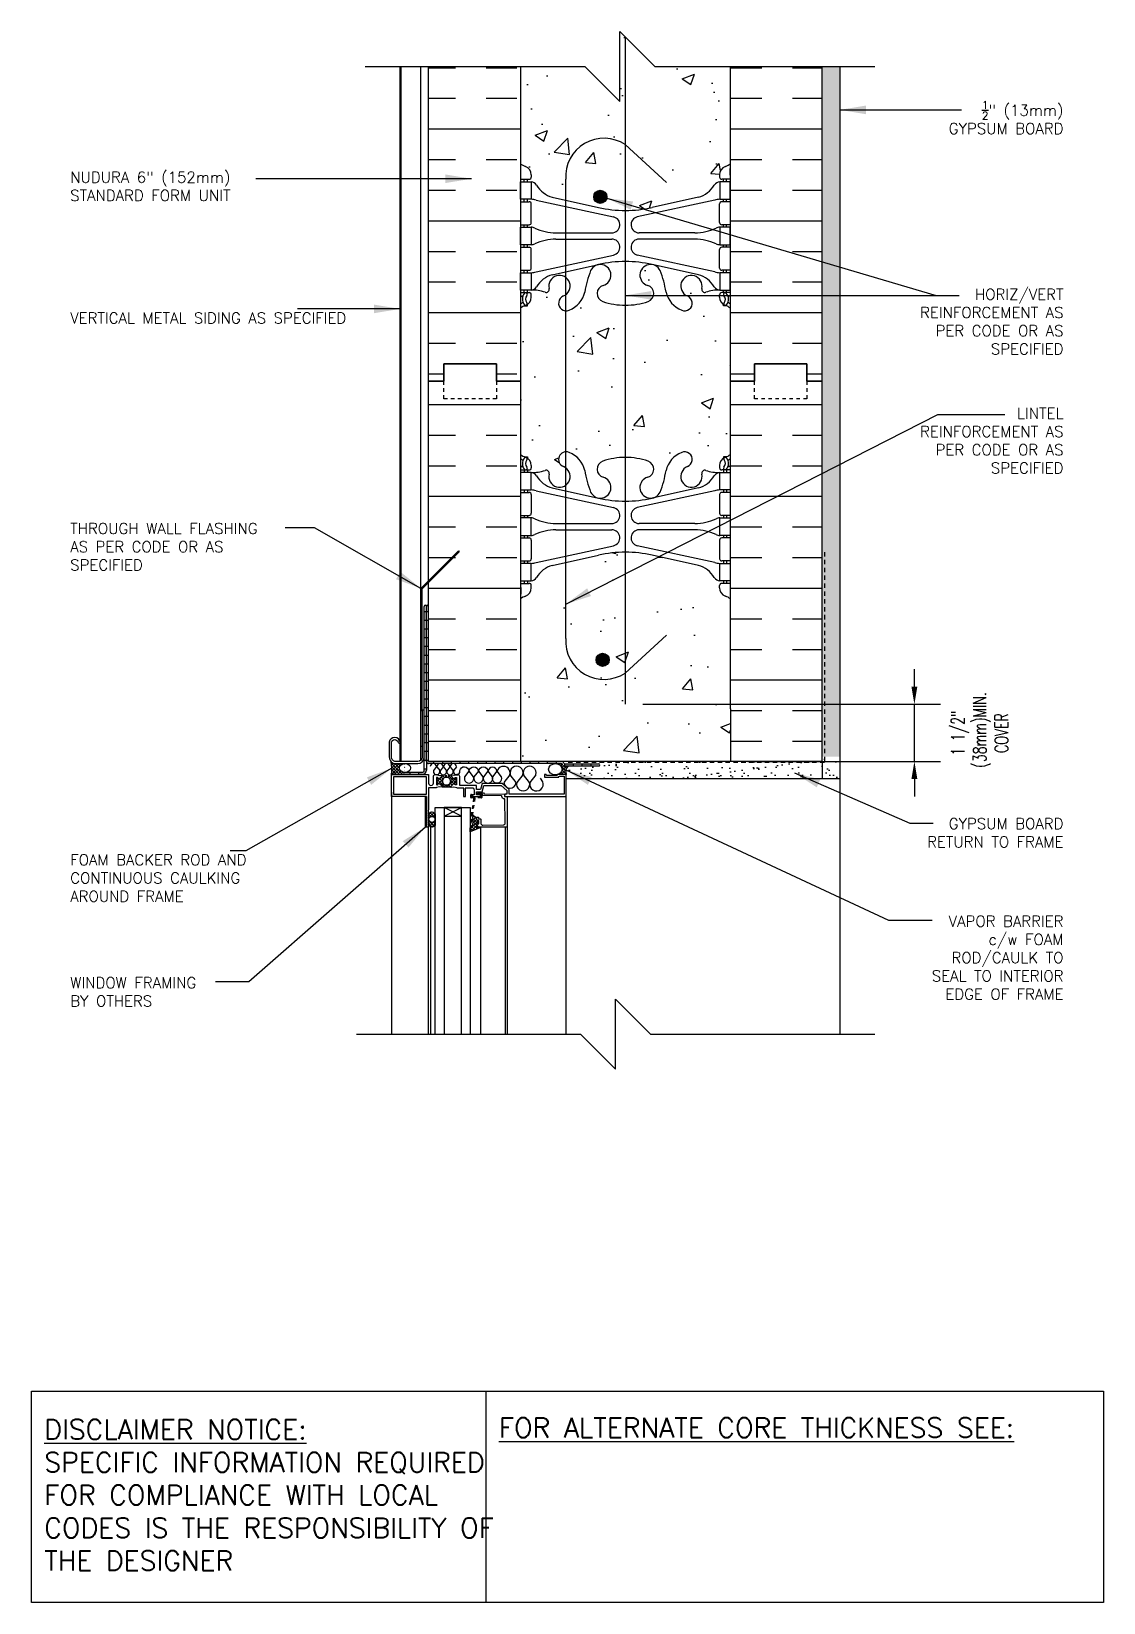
# Model space of a CAD drawing. Header units: inches. Extents: x 2813.3 to 2843.9, y 421.8 to 466.7.
import ezdxf

# ---------------------------------------------------------------- set-up
doc = ezdxf.new("R2010")
doc.units = ezdxf.units.IN
doc.header["$LTSCALE"] = 0.5
doc.header["$MEASUREMENT"] = 0
doc.linetypes.add('DASHED2', pattern=[0.375, 0.25, -0.125])
doc.linetypes.add('HIDDEN2', pattern=[0.1875, 0.125, -0.0625])
doc.layers.get('Defpoints').update_dxf_attribs({"linetype": 'CONTINUOUS'})
for name, color, linetype in [('HATCH', 12, 'CONTINUOUS'), ('LINE18', 9, 'CONTINUOUS'), ('line25', 2, 'CONTINUOUS'), ('LINE50', 5, 'CONTINUOUS'), ('LINE65', 3, 'CONTINUOUS'), ('LINE9', 9, 'CONTINUOUS'), ('TEXT', 4, 'CONTINUOUS'), ('Web_Edge', 9, 'CONTINUOUS')]:
    doc.layers.add(name, color=color, linetype=linetype)
doc.styles.add('DIM', font='romans.shx', dxfattribs={"width": 0.7})
doc.styles.get("Standard").update_dxf_attribs({"font": 'romans.shx'})
doc.dimstyles.new('ext_12', dxfattribs={"dimscale": 12, "dimtxt": 0.09375, "dimasz": 0.09375, "dimexe": 0.09375, "dimexo": 0.0625, "dimgap": 0.0625, "dimtad": 1, "dimdec": 1, "dimzin": 3, "dimdsep": 46, "dimlunit": 4, "dimtxsty": 'DIM', "dimcen": 0.09, "dimdle": 0.09375, "dimclrt": 4, "dimadec": 0, "dimazin": 0, "dimtfac": 1, "dimtdec": 1, "dimtmove": 2, "dimatfit": 3, "dimfxl": 1, "dimfrac": 2, "dimtolj": 1, "dimtzin": 0, "dimarcsym": 0})
doc.dimstyles.new('ext_8', dxfattribs={"dimscale": 8, "dimtxt": 0.09375, "dimasz": 0.09375, "dimexe": 0.09375, "dimexo": 0.0625, "dimgap": 0.0625, "dimtad": 1, "dimdec": 1, "dimzin": 3, "dimdsep": 46, "dimlunit": 4, "dimtxsty": 'DIM', "dimcen": 0.09, "dimdle": 0.09375, "dimclrt": 4, "dimadec": 0, "dimazin": 0, "dimtfac": 1, "dimtdec": 1, "dimtmove": 2, "dimatfit": 3, "dimfxl": 1, "dimfrac": 2, "dimtolj": 1, "dimtzin": 0, "dimarcsym": 0})
pattern_1 = [(37.50000000000001, (0, -40.10278552733348), (-0.01574833952740204, 0.4817059422532897), [0, -0.38, 0, -0.425, 0, -0.40625]), (7.499999999999999, (0, -40.10278552733348), (0.4424441763169318, 0.7055365163074351), [0, -0.205, 0, -0.3425, 0, -0.13125]), (327.5, (-0.3075, -40.10278552733348), (0.7785354654378738, 0.001414763384241235), [0, -0.125, 0, -0.45, 0, -0.5875]), (317.5, (-0.3075, -40.10278552733348), (0.7515316511430734, 0.2194188912335623), [0, -0.0625, 0, -0.295, 0, -0.3375])]
pattern_2 = [(0, (0, -40.10278552733348), (0, 2.625), []), (0, (0, -39.22778552733348), (0, 2.625), [0.875, -0.875]), (0, (0, -38.35278552733348), (0, 2.625), [0.875, -0.875])]

msp = doc.modelspace()

# ---------------------------------------------------------------- texts
at = {"layer": 'TEXT'}
for s, insert, char_height, width, attachment_point in [('\\A1;{\\H0.7x;\\S1/2;}" (13mm) GYPSUM BOARD', (2842.750115856575, 464.2234647088773), 0.3125, 4.534322902075928, 6), ('NUDURA 6" (152mm) STANDARD FORM UNIT ', (2814.361106879242, 462.2574687111559), 0.3125, 5.674016849557574, 4), ('\\A1;{\\H1x;HORIZ/VERT REINFORCEMENT AS PER CODE OR AS SPECIFIED}', (2842.750115856575, 458.3912016975862), 0.3125, 4.553163264909927, 6), ('VERTICAL METAL SIDING AS SPECIFIED', (2814.361106879242, 458.4944827339577), 0.3125, 7.958558758025902, 4), ('\\A1;LINTEL REINFORCEMENT AS PER CODE OR AS SPECIFIED', (2842.750115856575, 454.9891074972011), 0.3125, 4.553163264909927, 6), ('THROUGH WALL FLASHING AS PER CODE OR AS SPECIFIED', (2814.361106879242, 451.9575256235141), 0.3125, 6.038498118787629, 4), ('\\A1;GYPSUM BOARD RETURN TO FRAME', (2842.750115856575, 443.7821810477486), 0.3125, 4.553163264909927, 6), ('FOAM BACKER ROD AND CONTINUOUS CAULKING AROUND FRAME', (2814.361106879242, 442.4886295988829), 0.3125, 5.594212066280306, 4), ('\\A1;VAPOR BARRIER c/w FOAM ROD/CAULK TO SEAL TO INTERIOR EDGE OF FRAME', (2842.750115856575, 440.2127620261023), 0.3125, 4.553163264909927, 6), ('WINDOW FRAMING BY OTHERS', (2814.361106879242, 439.235499126455), 0.3125, 4.16614452316162, 4), ('{\\LFOR ALTERNATE CORE THICKNESS SEE:}', (2826.610692734579, 426.7807926696116), 0.5625, 23.33295210344748, 4), ('{\\LDISCLAIMER NOTICE:}\\PSPECIFIC INFORMATION REQUIRED FOR COMPLIANCE WITH LOCAL CODES IS THE RESPONSIBILITY OF THE DESIGNER', (2813.6187252388, 424.853999989301), 0.5625, 14.00235015036683, 4)]:
    msp.add_mtext(s, dxfattribs=dict(at, insert=insert, char_height=char_height, width=width, attachment_point=attachment_point))

# ---------------------------------------------------------------- blocks, each defined once
blk = doc.blocks.new('*D8')
at = {"layer": 'Defpoints', "color": 0, "transparency": 16777216}
for p in [(2830.222832504186, 447.4551586793231), (2838.488506381942, 447.4551586793231), (2833.229568751792, 445.821168167853)]:
    blk.add_point(p, dxfattribs=at)
at = {"layer": 'TEXT', "color": 0, "lineweight": -2, "transparency": 16777216}
for p, q in [((2838.488506381942, 447.9551586793231), (2838.488506381942, 448.4551586793231)), ((2830.722832504186, 447.4551586793231), (2839.238506381942, 447.4551586793231)), ((2838.488506381942, 445.821168167853), (2838.488506381942, 447.4551586793231)), ((2833.729568751792, 445.821168167853), (2839.238506381942, 445.821168167853)), ((2838.488506381942, 445.321168167853), (2838.488506381942, 444.821168167853))]:
    blk.add_line(p, q, dxfattribs=at)
at = {"layer": 'TEXT', "color": 0, "transparency": 16777216}
for points in [[(2838.405173048609, 447.9551586793231), (2838.571839715275, 447.9551586793231), (2838.488506381942, 447.4551586793231)], [(2838.405173048609, 445.321168167853), (2838.571839715275, 445.321168167853), (2838.488506381942, 445.821168167853)]]:
    blk.add_solid(points, dxfattribs=at)
at = {"layer": 'TEXT', "color": 4, "transparency": 16777216, "insert": (2840.354805023714, 446.6332029505895), "char_height": 0.375, "attachment_point": 5, "rotation": 90, "style": 'DIM'}
blk.add_mtext('\\A1;1 1/2" \\P (38mm)MIN. \\PCOVER', dxfattribs=at)

# ---------------------------------------------------------------- dimensions: what is measured, and where the dimension line sits
at = {"layer": 'TEXT'}
dim = msp.add_linear_dim(base=(2838.488506381942, 447.4551586793231), p1=(2833.229568751792, 445.821168167853), p2=(2830.222832504186, 447.4551586793231), angle=90, text='<> \\P (38mm)MIN. \\PCOVER', dimstyle='ext_8', override={"dimtxt": 0.046875, "dimasz": 0.0625}, dxfattribs=at)
dim.commit()
dim.dimension.update_dxf_attribs({"geometry": '*D8', "text_midpoint": (2840.354805023714, 446.6332029505895), "dimtype": 160})

# ---------------------------------------------------------------- hatches: boundary and pattern name
at = {"layer": 'HATCH'}
h = msp.add_hatch(dxfattribs=at)
h.set_pattern_fill('AR-CONC', color=256, scale=0.5)
h.set_pattern_definition([(49.99999999999999, (0, 0), (3.586300913003767, -0.3137606749129755), [0.375, -4.125]), (355, (0, 0), (-0.693756668065, 3.760960668500059), [0.3, -3.3]), (100.45144446, (0.298858405, -0.02614672), (2.89254423363556, 3.447199954843147), [0.3187009599999999, -3.505710559999999]), (46.18420000000001, (0, 1), (5.336206653357862, -0.8275964039653827), [0.5625, -6.1875]), (96.63563549, (0.444683725, 0.931033465), (4.673309728371142, 4.870593003872752), [0.47805171, -5.258568799999999]), (351.1841639899999, (0, 1), (4.673309725273866, 4.870593001349951), [0.45, -4.950000005]), (21, (0.5, 0.75), (2.984535260592308, -2.013094453326694), [0.375, -4.125]), (326.0000000000001, (0.5, 0.75), (1.216576659607909, 3.625750225234265), [0.3, -3.3]), (71.45144474, (0.74871127, 0.58224213), (4.201111883649856, 1.612655764031769), [0.31870095, -3.50571056]), (37.50000000000001, (0, 0), (0.06079927658645334, 1.664469269156557), [0, -3.26, 0, -3.35, 0, -3.3125]), (7.499999999999999, (0, 0), (1.315347687210743, 1.972058559411801), [0, -1.91, 0, -3.185, 0, -1.2625]), (327.5, (-1.115, 0), (2.669112180862045, -0.1127743586718988), [0, -1.25, 0, -3.9, 0, -5.175]), (317.5, (-1.615, 0), (2.915930846711931, 0.5005249116615886), [0, -1.625, 0, -2.59, 0, -3.675])])
h.paths.add_polyline_path([(2833.229568751792, 450.4663374625139, 0.08241458984414683), (2833.086231798323, 450.5454439390828, -0.3178372451770415), (2832.91956513166, 450.7811461994636), (2832.919565131656, 450.8486461994738, -0.4142135623888804), (2832.982065131656, 450.9111461994771), (2833.029565131442, 450.9111461994771), (2833.029565131446, 450.9811461994772), (2832.924565131665, 450.9811461994772, -0.1889729320642323), (2832.768696055976, 451.0759906878661, 0.1963228336437596), (2832.319565131616, 451.4222504079946), (2830.997709562786, 451.7127459742491, 0.05779469062726343), (2830.229568751792, 451.8018324643423, 0.05779469062719333), (2829.461427940799, 451.7127459742491), (2828.139572371969, 451.4222504079946, 0.1963228336437672), (2827.690441447609, 451.0759906878661, -0.1889729320642117), (2827.534572371921, 450.9811461994772), (2827.429572372139, 450.9811461994772), (2827.429572372143, 450.9111461994771), (2827.477072371929, 450.9111461994771, -0.4142135623888804), (2827.539572371929, 450.8486461994738), (2827.539572371925, 450.7811461994636, -0.3178372451769997), (2827.372905705262, 450.5454439390828, 0.08241458984467895), (2827.229568751792, 450.4663374625133), (2827.229568751792, 445.8211681678545), (2828.401037718731, 445.8211681678551), (2833.229568751792, 445.8211681678537), (2833.229568751792, 447.321168167853)])
h.paths.add_polyline_path([(2833.229568751793, 456.6849734550105), (2833.229568751793, 458.7739919735804, 0.06439757034043456), (2833.119565131679, 458.839951498844), (2833.029565131678, 458.8399514988371), (2833.029565131676, 458.8816775587612, -0.2490694201798126), (2832.91956513166, 459.0888007105307), (2832.919565131656, 459.1563007105408, -0.4142135623889448), (2832.982065131656, 459.2188007105441), (2833.029565131654, 459.2188007105441), (2833.029565131649, 459.2888007105441), (2832.924565131664, 459.2888007105441, 0.1004604156423944), (2832.530866661596, 459.2316379546962, -0.6014354320912083), (2832.411363191372, 459.3365212971203, 2.182094824738329), (2832.001283037507, 459.1236118656712, -1), (2831.837854466078, 458.7150887916096, -0.2443795113554946), (2831.389446593272, 459.2358456960594, 0.05315652255457229), (2831.223607139056, 459.8499273279712, 0.2232530870829769), (2831.023279355669, 460.0147811789124), (2831.003661023729, 460.0190925716094, 0.9554715931209453), (2830.86537703973, 459.4256226363289, -0.7355925422348765), (2830.878161910164, 458.9675760591888, -0.08275514747013406), (2830.229568751793, 458.8594869754091, -0.0827551474701345), (2829.580975593421, 458.9675760591888, -0.7355925422306512), (2829.593760463856, 459.4256226363281, 0.9554715931492421), (2829.455476479856, 460.0190925716094), (2829.435858147916, 460.0147811789124, 0.2232530870832764), (2829.235530364529, 459.8499273279709, 0.05315652255454784), (2829.069690910314, 459.2358456960594, -0.2443795113555293), (2828.621283037507, 458.7150887916095, -1), (2828.457854466078, 459.1236118656711, 2.182094824735676), (2828.047774312213, 459.3365212971202, -0.6014354320948319), (2827.928270841988, 459.2316379546967, 0.1004604156419443), (2827.534572371922, 459.2888007105441), (2827.429572371936, 459.2888007105441), (2827.429572371931, 459.2188007105441), (2827.477072371929, 459.2188007105441, -0.4142135623889552), (2827.539572371929, 459.1563007105408), (2827.539572371926, 459.0888007105307, -0.2490694201798126), (2827.42957237191, 458.8816775587612), (2827.429572371907, 458.8399514988371), (2827.339572371906, 458.839951498844, 0.06439757034057005), (2827.229568751793, 458.7739919735803), (2827.229568751793, 456.6849734550105), (2827.229568751793, 454.5959549364409, 0.06439757034061082), (2827.339572371906, 454.5299954111771), (2827.429572371907, 454.529995411184), (2827.42957237191, 454.4882693512599, -0.2490694201798068), (2827.539572371926, 454.2811461994904), (2827.539572371929, 454.2136461994803, -0.414213562388949), (2827.477072371929, 454.151146199477), (2827.429572371931, 454.151146199477), (2827.429572371936, 454.081146199477), (2827.534572371922, 454.081146199477, 0.1004604156423412), (2827.92827084199, 454.1383089553249, -0.6014354320920723), (2828.047774312213, 454.0334256129008, 2.182094824738355), (2828.457854466078, 454.2463350443499, -1), (2828.621283037507, 454.6548581184115, -0.2443795113555315), (2829.069690910314, 454.1341012139616, 0.05315652255461526), (2829.235530364529, 453.5200195820494, 0.2232530870823984), (2829.435858147915, 453.3551657311087), (2829.455476479856, 453.3508543384117, 0.9554715931207793), (2829.593760463856, 453.9443242736922, -0.7355925422348925), (2829.580975593421, 454.4023708508323, -0.08275514747013016), (2830.229568751793, 454.510459934612, -0.08275514747013031), (2830.878161910164, 454.4023708508323, -0.7355925422306709), (2830.865377039729, 453.944324273693, 0.9554715931489739), (2831.003661023729, 453.3508543384117), (2831.02327935567, 453.3551657311087, 0.2232530870823316), (2831.223607139056, 453.5200195820494, 0.05315652255462112), (2831.389446593272, 454.1341012139616, -0.2443795113555662), (2831.837854466078, 454.6548581184116, -1), (2832.001283037507, 454.24633504435, 2.182094824735697), (2832.411363191372, 454.0334256129009, -0.6014354320878923), (2832.530866661596, 454.1383089553249, 0.1004604156423983), (2832.924565131664, 454.081146199477), (2833.029565131649, 454.081146199477), (2833.029565131654, 454.151146199477), (2832.982065131656, 454.151146199477, -0.414213562388949), (2832.919565131656, 454.2136461994803), (2832.91956513166, 454.2811461994904, -0.2490694201798171), (2833.029565131676, 454.4882693512599), (2833.029565131678, 454.529995411184), (2833.119565131679, 454.5299954111771, 0.0643975703404344), (2833.229568751793, 454.5959549364407)])
h.paths.add_polyline_path([(2833.086231798323, 462.8245029709383, 0.08241458984414722), (2833.229568751792, 462.9036094475072), (2833.229568751792, 465.6849734550108), (2831.072779194039, 465.6849734550109), (2830.072779194039, 466.6849734550109), (2830.072779194039, 464.6849734550109), (2829.072779194039, 465.6849734550109), (2827.229568751792, 465.684973455011), (2827.229568751792, 462.9036094475077, 0.0824145898445456), (2827.372905705262, 462.8245029709383, -0.3178372451770455), (2827.539572371925, 462.5888007105575), (2827.539572371929, 462.5213007105473, -0.4142135623888782), (2827.477072371929, 462.458800710544), (2827.429572372143, 462.458800710544), (2827.429572372139, 462.3888007105439), (2827.534572371921, 462.3888007105439, -0.1889729320639924), (2827.690441447608, 462.2939562221551, 0.1963228336438446), (2828.139572371969, 461.9476965020265), (2829.461427940799, 461.657200935772, 0.05779469062726759), (2830.229568751793, 461.5681144456788, 0.05779469062720154), (2830.997709562786, 461.657200935772), (2832.319565131616, 461.9476965020265, 0.1963228336438383), (2832.768696055976, 462.2939562221551, -0.1889729320640082), (2832.924565131665, 462.3888007105439), (2833.029565131446, 462.3888007105439), (2833.029565131442, 462.458800710544), (2832.982065131656, 462.458800710544, -0.4142135623888782), (2832.919565131656, 462.5213007105473), (2832.91956513166, 462.5888007105575, -0.3178372451770023)])
h = msp.add_hatch(dxfattribs=at)
h.set_pattern_fill('INSUL', color=256, scale=7, style=0)
h.set_pattern_definition(pattern_2)
h.paths.add_polyline_path([(2824.604568751793, 456.6880459522974), (2825.042068751793, 456.6880459522974), (2825.042068751793, 457.1849734550105), (2826.542068751793, 457.1849734550105), (2826.542068751793, 456.6880459522974), (2826.859347028156, 456.6880459522974), (2826.979568751793, 456.6849734550105), (2827.229568751793, 456.6849734550105), (2827.229568751792, 465.6849734550111), (2824.604568751792, 465.6849734550113)])
h.paths.add_polyline_path([(2835.854568751792, 465.6849734550106), (2833.229568751792, 465.6849734550108), (2833.229568751793, 456.6849734550105), (2833.479568751793, 456.6849734550105), (2833.917068751793, 456.6849734550105), (2833.917068751793, 457.1849734550105), (2835.417068751793, 457.1849734550105), (2835.417068751793, 456.6849734550105), (2835.854568751793, 456.6849734550105)])
h = msp.add_hatch(dxfattribs=at)
h.set_pattern_fill('AR-SAND', color=256, scale=0.25, style=0)
h.set_pattern_definition(pattern_1)
h.paths.add_polyline_path([(2836.354568751793, 465.6849734550105), (2835.854568751792, 465.6849734550105), (2835.854568751792, 462.6655530777333), (2836.354568751793, 462.6655530777333)])
h.paths.add_polyline_path([(2836.354568751793, 462.6655530777331), (2835.854568751792, 462.6655530777331), (2835.854568751792, 456.9792504267908), (2836.354568751793, 456.9792504267907)])
h.paths.add_polyline_path([(2836.354568751793, 456.9792504267908), (2835.854568751793, 456.9792504267907), (2835.854568751793, 456.6849734550105), (2835.854568751793, 453.4815353635568), (2836.354568751794, 453.7535869682717)])
h.paths.add_polyline_path([(2836.354568751794, 453.7535869682718), (2835.854568751792, 453.4815353635562), (2835.854568751793, 447.4551586793232), (2835.854568751792, 445.9551586793232), (2836.354568751793, 445.9551586793232)])
h = msp.add_hatch(dxfattribs=at)
h.set_pattern_fill('INSUL', color=256, scale=7, style=0)
h.set_pattern_definition(pattern_2)
h.paths.add_polyline_path([(2827.229568751793, 456.6849734550105), (2826.979568751793, 456.6849734550105), (2826.542068751793, 456.6849734550105), (2826.542068751793, 456.1849734550105), (2825.042068751793, 456.1849734550105), (2825.042068751793, 456.6849734550105), (2824.604568751793, 456.6849734550105), (2824.604568751792, 445.8211681678529), (2827.229568751792, 445.821168167853)])
h.paths.add_polyline_path([(2835.854568751793, 456.6849734550105), (2835.417068751793, 456.6849734550105), (2835.417068751793, 456.1849734550105), (2833.917068751793, 456.1849734550105), (2833.917068751793, 456.6849734550105), (2833.479568751793, 456.6849734550105), (2833.229568751793, 456.6849734550105), (2833.229568751792, 447.3211681678529), (2833.229568751792, 445.8211681678529), (2835.854568751793, 445.8211681678529)])
h = msp.add_hatch(color=7, dxfattribs=at)
h.dxf.hatch_style = 1
h.paths.add_polyline_path([(2824.604568751793, 450.2530708114317, 0.963859368539874), (2824.542068751793, 450.2530708114311), (2824.542068751793, 450.1017234146469), (2824.604568751793, 450.1017234146469)])
h.paths.add_polyline_path([(2824.542068751793, 450.101723414647), (2824.479568751793, 450.101723414647), (2824.479568751793, 449.851723414647), (2824.542068751793, 449.851723414647)])
h.paths.add_polyline_path([(2824.604568751793, 449.8517234146469), (2824.542068751793, 449.8517234146469), (2824.542068751793, 449.6017234146469), (2824.604568751793, 449.6017234146469)])
h.paths.add_polyline_path([(2824.542068751793, 449.601723414647), (2824.479568751793, 449.601723414647), (2824.479568751793, 449.351723414647), (2824.542068751792, 449.351723414647)])
h.paths.add_polyline_path([(2824.604568751793, 449.3517234146469), (2824.542068751792, 449.3517234146469), (2824.542068751792, 449.1017234146469), (2824.604568751793, 449.1017234146469)])
h.paths.add_polyline_path([(2824.542068751792, 449.101723414647), (2824.479568751793, 449.101723414647), (2824.479568751793, 448.851723414647), (2824.542068751792, 448.851723414647)])
h.paths.add_polyline_path([(2824.604568751793, 448.8517234146469), (2824.542068751792, 448.8517234146469), (2824.542068751792, 448.6017234146469), (2824.604568751793, 448.6017234146469)])
h.paths.add_polyline_path([(2824.542068751792, 448.601723414647), (2824.479568751793, 448.601723414647), (2824.479568751793, 448.351723414647), (2824.542068751792, 448.351723414647)])
h.paths.add_polyline_path([(2824.604568751793, 448.3517234146469), (2824.542068751792, 448.3517234146469), (2824.542068751792, 448.1017234146469), (2824.604568751793, 448.1017234146469)])
h.paths.add_polyline_path([(2824.542068751792, 448.101723414647), (2824.479568751793, 448.101723414647), (2824.479568751792, 447.851723414647), (2824.542068751792, 447.851723414647)])
h.paths.add_polyline_path([(2824.604568751792, 447.8517234146469), (2824.542068751792, 447.8517234146469), (2824.542068751792, 447.6017234146469), (2824.604568751792, 447.6017234146469)])
h.paths.add_polyline_path([(2824.542068751792, 447.601723414647), (2824.479568751792, 447.601723414647), (2824.479568751792, 447.351723414647), (2824.542068751792, 447.351723414647)])
h.paths.add_polyline_path([(2824.604568751792, 447.3517234146469), (2824.542068751792, 447.3517234146469), (2824.542068751792, 447.1017234146469), (2824.604568751792, 447.1017234146469)])
h.paths.add_polyline_path([(2824.542068751792, 447.101723414647), (2824.479569173661, 447.101723414647), (2824.479569082391, 446.851723414647), (2824.542068751792, 446.851723414647)])
h.paths.add_polyline_path([(2824.604568751792, 446.8517234146469), (2824.542068751792, 446.8517234146469), (2824.542068751792, 446.6017234146469), (2824.604568751792, 446.6017234146469)])
h.paths.add_polyline_path([(2824.604568751792, 446.3517234146469), (2824.542068751791, 446.3517234146469), (2824.542068751791, 446.1017234146469), (2824.604568751792, 446.1017234146469)])
h.paths.add_polyline_path([(2824.542068751792, 446.601723414647), (2824.479568991122, 446.601723414647), (2824.479568899852, 446.351723414647), (2824.542068751791, 446.351723414647)])
h.paths.add_polyline_path([(2824.542068751791, 446.101723414647), (2824.479568751792, 446.101723414647), (2824.479568751792, 445.851723414647), (2824.542068751791, 445.851723414647)])
h.paths.add_polyline_path([(2824.747219569679, 445.821168167853), (2824.604568751792, 445.8211681678529), (2824.604568751792, 445.8517234146469), (2824.542068751791, 445.8517234146469), (2824.542068751791, 445.8211681678542, 0.4142135623731857), (2824.604568751791, 445.7586681678542), (2824.708966553613, 445.7586681678542, -0.1085003959549305), (2824.747219569679, 445.7638997047345)])
h.paths.add_polyline_path([(2824.542068751792, 445.5711681678531), (2824.542068751792, 445.601723414647), (2824.479568751792, 445.601723414647), (2824.479568751792, 445.5711681678526, -0.4142135623730643), (2824.417068751792, 445.5086681678526), (2824.318569672186, 445.5086681678526), (2824.318569672186, 445.4461681678526), (2824.417068751792, 445.4461681678526, 0.4142135623741611)])
h.paths.add_polyline_path([(2824.068569672186, 445.5086681678526), (2823.912235375905, 445.5086681678526, 0.8089010008203891), (2823.912235375905, 445.4461681678526), (2824.068569672186, 445.4461681678526)])
h.paths.add_polyline_path([(2825.247219569679, 445.8211681678533), (2824.997219569679, 445.8211681678532), (2824.997219569679, 445.7586681678542), (2825.113975205995, 445.7586681678542, -0.03772512918102561), (2825.127538156998, 445.7586681678542), (2825.247219569679, 445.7586681678542)])
h.paths.add_polyline_path([(2825.747219569679, 445.8211681678536), (2825.497219569679, 445.8211681678534), (2825.497219569679, 445.7586681678542), (2825.747219569679, 445.7586681678542)])
h.paths.add_polyline_path([(2824.747219569679, 445.7638997047345, 0.1085003959550096), (2824.708966553613, 445.7586681678542), (2824.747219569679, 445.7586681678542)], flags=17)
h.paths.add_polyline_path([(2826.247219569679, 445.8211681678539), (2825.997219569679, 445.8211681678537), (2825.997219569679, 445.7586681678542), (2826.247219569679, 445.7586681678542)])
h.paths.add_polyline_path([(2826.747219569679, 445.8211681678542), (2826.497219569679, 445.821168167854), (2826.497219569679, 445.7586681678542), (2826.747219569679, 445.7586681678542)])
h.paths.add_polyline_path([(2827.247219569679, 445.8211681678545), (2826.997219569679, 445.8211681678544), (2826.997219569679, 445.7586681678542), (2827.247219569679, 445.7586681678542)])
h.paths.add_polyline_path([(2827.747219569679, 445.8211681678548), (2827.497219569679, 445.8211681678546), (2827.497219569679, 445.7586681678542), (2827.747219569679, 445.7586681678542)])
h.paths.add_polyline_path([(2828.247219569679, 445.821168167855), (2827.997219569679, 445.8211681678549), (2827.997219569679, 445.7586681678542), (2828.247219569679, 445.7586681678542)])
h.paths.add_polyline_path([(2828.747219569679, 445.7571474601883), (2828.497219569679, 445.7571474601883), (2828.497219569679, 445.6946474601883), (2828.747219569679, 445.6946474601883)])
h.paths.add_polyline_path([(2829.247219569679, 445.7571474601883), (2828.997219569679, 445.7571474601883), (2828.997219569679, 445.6946474601883), (2829.247219569679, 445.6946474601883)])
h = msp.add_hatch(dxfattribs=at)
h.set_pattern_fill('AR-SAND', color=256, scale=0.25, style=0)
h.set_pattern_definition(pattern_1)
edge = h.paths.add_edge_path()
edge.add_line((2836.354568751793, 445.3211681678529), (2836.354568751793, 445.7963006606572))
edge.add_line((2836.354568751793, 445.7963006606572), (2835.854568751793, 445.9623043939628))
edge.add_line((2835.854568751793, 445.9623043939628), (2835.854568751793, 445.8211681678529))
edge.add_line((2835.854568751793, 445.8211681678529), (2829.473223277795, 445.8211681678529))
edge.add_line((2829.473223277795, 445.8211681678529), (2829.471395476917, 445.6946474601884))
edge.add_line((2829.471395476917, 445.6946474601884), (2828.596263119513, 445.696168167853))
edge.add_arc((2828.757239974364, 445.528282356726), 0.2325923330109956, 133.7964708268781, 167.4847051671213)
edge.add_line((2828.530174455057, 445.5786851673317), (2828.539568751793, 445.3211681678529))
edge.add_line((2828.539568751793, 445.3211681678529), (2836.354568751793, 445.3211681678529))
h = msp.add_hatch(dxfattribs=at)
h.set_pattern_fill('ANSI37', color=256, scale=0.5, style=0)
h.set_pattern_definition([(45, (0, 0), (-0.04419417382415922, 0.04419417382415922), []), (135, (0, 0), (-0.04419417382415922, -0.04419417382415922), [])])
edge = h.paths.add_edge_path()
edge.add_ellipse((2823.929754629031, 445.6340687616078), major_axis=(-0.1604673590541097, 0), ratio=0.7814710386856587, start_angle=-443.51982974260125, end_angle=-270, ccw=False)
edge.add_line((2823.911644389208, 445.7586681678541), (2823.667068751642, 445.7586681678541))
edge.add_arc((2823.667068751642, 445.9461681677035), 0.1874999998493841, 224.9999999999017, 270, ccw=False)
edge.add_arc((2822.512348592788, 445.6157024247908), 1.041116285213749, -9.371716184107697, 10.956771205856512, ccw=False)
edge.add_line((2823.539568751791, 445.4461681678528), (2823.912235375904, 445.4461681678527))
edge.add_arc((2823.918912629412, 445.4774181678526), 0.03195540978304227, 102.06113951659722, 257.9388604825841, ccw=False)
edge.add_line((2823.912235375905, 445.5086681678526), (2823.929754629031, 445.5086681678526))
edge = h.paths.add_edge_path()
edge.add_line((2828.5946919946, 445.6946474601884), (2828.494787718731, 445.6946474601883))
edge.add_arc((2828.494787718731, 445.7727724601869), 0.07812499999857547, 202.3668221200124, 270, ccw=False)
edge.add_arc((2828.406915332604, 445.7430431678542), 0.015625, 0, 90)
edge.add_line((2828.406915332604, 445.7586681678542), (2828.226744802028, 445.7586681678542))
edge.add_ellipse((2828.226744802028, 445.5981868549861), major_axis=(0.195551265777757, 0), ratio=0.8206610794867335, start_angle=-791.1458183303939, end_angle=-629.9999999999999, ccw=False)
edge.add_line((2828.289939295444, 445.4463163135099), (2828.539568751793, 445.4463163135099))
edge.add_arc((2828.757239974368, 445.5282823567243), 0.2325923330144813, 134.3350971090316, 200.6343132247115, ccw=False)
h = msp.add_hatch(dxfattribs=at)
h.set_pattern_fill('AR-SAND', color=256, scale=0.25, style=0)
h.set_pattern_definition(pattern_1)
h.paths.add_polyline_path([(2834.501932890656, 445.8211681678528), (2834.866253232737, 445.6321047913144), (2835.469798737343, 445.321168167853), (2836.354568751793, 445.3211681678529), (2836.354568751794, 445.821168167853)])
h = msp.add_hatch(dxfattribs=at)
h.set_pattern_fill('ANSI37', color=256, scale=0.5, style=0)
h.set_pattern_definition([(45, (104.1515658424787, -76.17128626785416), (-0.04419417382415922, 0.04419417382415922), []), (135, (104.1515658424787, -76.17128626785416), (-0.04419417382415922, -0.04419417382415922), [])])
h.paths.add_polyline_path([(2824.794638545443, 444.2872814166847), (2824.794638545443, 444.0403512103367, -0.973119193628529), (2824.604709807232, 444.03517525807), (2824.604568766666, 444.2872282438973, -1.000279793165599)])
h.paths.add_polyline_path([(2824.612068751791, 444.1638163135107, 1), (2824.787138545444, 444.1638163135107, 1)], flags=16)
h.paths.add_polyline_path([(2825.965468216097, 443.9458488993629), (2826.090362085334, 443.9458488993629, -0.3927408574796724), (2826.070897534438, 443.920127149419), (2825.794638545443, 443.8091493706712), (2825.794638545443, 443.9137192953242, 0.3145636000813645), (2825.848511297347, 444.2569976281335), (2825.852546788868, 444.283509856935), (2825.879015996019, 444.283509856935, -0.1494430697769666), (2825.981501310514, 444.1644459834478), (2825.981501310514, 444.1638488993627, 0.1929134893777459), (2825.989803608989, 444.1431315214267, -0.08922647140676533), (2826.004102164747, 444.0490785275744), (2825.985221375095, 444.0457493349415, 0.31529878887884), (2825.982625664454, 444.0431536243005)])
h.paths.add_polyline_path([(2825.327726316702, 445.3247050485005, 0.7725978076390988), (2825.35276915112, 445.3393853690902, -0.343148791993915), (2825.357393306253, 445.3507614357094), (2825.373561888603, 445.360096371082, -0.1316524975867668), (2825.377561888604, 445.3611681678518), (2825.396418295064, 445.3611681678518, -0.414213562373095), (2825.404418295064, 445.3531681678518), (2825.404418295064, 445.1641681678518, -0.414213562373095), (2825.396418295064, 445.1561681678518), (2825.377561888604, 445.1561681678518, -0.1316524975867363), (2825.373561888603, 445.1572399646216), (2825.357393306253, 445.1665748999942, -0.3431487919940244), (2825.35276915112, 445.1779509666134, 0.7725978076389638), (2825.327726316702, 445.1926312872031), (2825.22032358055, 445.085228551051), (2825.013813923035, 445.085228551051), (2824.906411186882, 445.1926312872031, 0.7725978076393586), (2824.881368352465, 445.1779509666134, -0.3431487919941011), (2824.876744197332, 445.1665748999942), (2824.860575614981, 445.1572399646216, -0.1316524975865104), (2824.856575614981, 445.1561681678518), (2824.837719208521, 445.1561681678518, -0.414213562373095), (2824.829719208521, 445.1641681678518), (2824.829719208521, 445.3531681678518, -0.414213562373095), (2824.837719208521, 445.3611681678518), (2824.856575614981, 445.3611681678518, -0.1316524975865104), (2824.860575614981, 445.360096371082), (2824.876744197332, 445.3507614357094, -0.343148791994153), (2824.881368352465, 445.3393853690902, 0.7725978076392856), (2824.906411186882, 445.3247050485005), (2825.013813923035, 445.4321077846525), (2825.22032358055, 445.4321077846525)])
h.paths.add_polyline_path([(2825.144730062922, 445.143668167852), (2825.08955789692, 445.143668167852, -0.3238484292968788), (2825.032566820027, 445.1849060476451, -0.326501620107139), (2825.03256682026, 445.3324302859004, -0.3238484397582524), (2825.089557897863, 445.3736681678519), (2825.144730062922, 445.3736681678519, -0.3238484345287045), (2825.20172114017, 445.3324302869794, -0.3265016201076595), (2825.20172114017, 445.1849060487239, -0.3238484345260935)], flags=16)
at = {"layer": 'LINE65'}
for points in [[(2829.698597446715, 461.9583943410346, 1), (2829.323597446715, 461.9583943410346, 1)], [(2829.766260008971, 448.7241453654427, 1), (2829.391260008971, 448.7241453654427, 1)]]:
    msp.add_hatch(color=256, dxfattribs=at).paths.add_polyline_path(points)

# ---------------------------------------------------------------- linework, layer by layer
at = {"layer": 'HATCH'}
for p, q in [((2823.790989636287, 464.7274844126373), (2823.822239636287, 464.7587344126369)), ((2823.790989636287, 464.6024844126373), (2823.822239636287, 464.6337344126369)), ((2823.790989636287, 463.7274844126373), (2823.822239636287, 463.7587344126369)), ((2823.790989636287, 463.6024844126373), (2823.822239636287, 463.6337344126369)), ((2830.103172776829, 463.5501639742514), (2830.103172776829, 463.5501639742514)), ((2823.790989636286, 462.7274844126362), (2823.822239636285, 462.7587344126358)), ((2823.790989636286, 462.6024844126362), (2823.822239636285, 462.6337344126358)), ((2823.790989636286, 461.6024844126362), (2823.822239636285, 461.6337344126358)), ((2823.790989636286, 461.4774844126362), (2823.822239636285, 461.5087344126358)), ((2823.790989636286, 460.6024844126362), (2823.822239636285, 460.6337344126358)), ((2823.790989636286, 460.4774844126362), (2823.822239636285, 460.5087344126358)), ((2833.210796751484, 460.7025512491514), (2833.210796751484, 460.7025512491514)), ((2823.790989636286, 459.6024844126362), (2823.822239636285, 459.6337344126358)), ((2823.790989636286, 459.4774844126362), (2823.822239636285, 459.5087344126358)), ((2832.315337050331, 459.7267987805759), (2832.315337050331, 459.7267987805759)), ((2823.790989636286, 458.6024844126362), (2823.822239636285, 458.6337344126358)), ((2823.790989636286, 458.4774844126362), (2823.822239636285, 458.5087344126358)), ((2823.790989636286, 457.4774844126362), (2823.822239636285, 457.5087344126358)), ((2823.790989636286, 457.3524844126362), (2823.822239636285, 457.3837344126358)), ((2833.207366927404, 457.1460036203304), (2833.207366927404, 457.1460036203304)), ((2824.604568751793, 456.6880459522974), (2825.042068751793, 456.6880459522974)), ((2826.542068751793, 456.6880459522974), (2826.859347028156, 456.6880459522974)), ((2823.790989636286, 456.4774844126362), (2823.822239636285, 456.5087344126358)), ((2823.790989636286, 456.3524844126362), (2823.822239636285, 456.3837344126358)), ((2823.790989636286, 455.4774844126362), (2823.822239636285, 455.5087344126358)), ((2823.790989636286, 455.3524844126362), (2823.822239636285, 455.3837344126358)), ((2823.790989636285, 454.3524844126357), (2823.822239636285, 454.3837344126353)), ((2823.790989636285, 454.2274844126357), (2823.822239636285, 454.2587344126353)), ((2823.790989636285, 453.3524844126357), (2823.822239636285, 453.3837344126353)), ((2823.790989636285, 453.2274844126357), (2823.822239636285, 453.2587344126353)), ((2823.790989636285, 452.3524844126357), (2823.822239636285, 452.3837344126353)), ((2823.790989636285, 452.2274844126357), (2823.822239636285, 452.2587344126353)), ((2823.790989636285, 451.3524844126357), (2823.822239636285, 451.3837344126353)), ((2823.790989636285, 451.2274844126357), (2823.822239636285, 451.2587344126353)), ((2823.790989636285, 450.2274844126357), (2823.822239636285, 450.2587344126353)), ((2823.790989636285, 450.1024844126357), (2823.822239636285, 450.1337344126353)), ((2823.790989636285, 449.2274844126357), (2823.822239636285, 449.2587344126353)), ((2823.790989636285, 449.1024844126357), (2823.822239636285, 449.1337344126353)), ((2823.790989636285, 448.2274844126357), (2823.822239636285, 448.2587344126353)), ((2823.790989636285, 448.1024844126357), (2823.822239636285, 448.1337344126353)), ((2823.790989636285, 447.1024844126357), (2823.822239636285, 447.1337344126353)), ((2823.790989636285, 446.9774844126357), (2823.822239636285, 447.0087344126353)), ((2823.790989636285, 446.1024844126357), (2823.822239636285, 446.1337344126353)), ((2823.790989636285, 445.9774844126357), (2823.822239636285, 446.0087344126353)), ((2824.830013343391, 445.6741812847828), (2824.743877313979, 445.5615016305684)), ((2824.840472858664, 445.668737036786), (2824.923893312475, 445.5615016305683)), ((2825.020488857161, 445.668737036786), (2824.934352827749, 445.5560573825717)), ((2825.030748682248, 445.6689160006451), (2825.114368826245, 445.5560573825716)), ((2825.210764680744, 445.6689160006451), (2825.124628651332, 445.5562363464308)), ((2825.222375125856, 445.6711603907911), (2825.304644649828, 445.5562363464306)), ((2825.402391124352, 445.6711603907911), (2825.31625509494, 445.5584807365768)), ((2826.553696832049, 445.5427510367245), (2826.429351832824, 445.380087960523)), ((2826.689220895124, 445.380087960523), (2826.564396545772, 445.5426739517432)), ((2826.923738262027, 445.4430776714333), (2826.7517964963, 445.2181504390168)), ((2827.111138212557, 445.2181504390166), (2826.93853361111, 445.4429710798706)), ((2827.297875327367, 445.4429710798705), (2827.125933561639, 445.2180438474541)), ((2827.485275277896, 445.218043847454), (2827.312670676449, 445.4428644883079)), ((2827.672012392706, 445.4428644883077), (2827.500070626979, 445.2179372558914)), ((2825.244465716174, 445.085228551051), (2824.989671787411, 445.085228551051)), ((2827.867917855896, 445.2432092772551), (2827.806574451346, 445.3451482973154)), ((2836.354568751793, 445.3211681678529), (2836.354568751793, 438.0285811586364)), ((2824.604568751792, 438.0285811586372), (2824.604568751791, 444.8213163135073)), ((2828.539568751794, 438.0285811586369), (2828.539568751793, 444.8213163135073)), ((2824.669568751791, 438.0285811586372), (2824.669568751791, 443.9501872675027)), ((2826.090482072627, 443.9458488993629), (2826.090482072628, 438.0285811586371)), ((2826.853564376471, 443.9458488993629), (2826.853564376471, 438.028581158637))]:
    msp.add_line(p, q, dxfattribs=at)
at = {"layer": 'HATCH', "color": 6, "linetype": 'DASHED2'}
msp.add_lwpolyline([(2835.917068751793, 451.8069349628232), (2835.917068751793, 445.7883974601883), (2828.532483500099, 445.7883974601883)], dxfattribs=at)
at = {"layer": 'HATCH'}
for points in [[(2825.496271093436, 445.5584807365771, -0.9304734350646519), (2825.754795340752, 445.5398348983961), (2825.630450341527, 445.3771718221946, 1.331509838654881), (2825.890319403827, 445.3771718221946), (2825.765495054475, 445.5397578134148)], [(2825.765495054475, 445.5397578134148, -1), (2826.025364116775, 445.5397578134148), (2825.901019117549, 445.3770947372133, 1.331509838654881), (2826.160888179849, 445.3770947372133), (2826.036063830497, 445.5396807284336)], [(2826.036063830497, 445.5396807284336, -1), (2826.295932892797, 445.5396807284336), (2826.171587893572, 445.377017652232, 1.331509838654881), (2826.431456955872, 445.377017652232), (2826.30663260652, 445.5396036434523)]]:
    msp.add_lwpolyline(points, format="xyb", dxfattribs=at)
for points in [[(2825.19729630312, 445.1747408383618, -0.2734560415951634), (2825.144730062922, 445.143668167852), (2825.08955789692, 445.143668167852, -0.2734560397667185), (2825.036991656918, 445.1747408380041), (2825.023970368333, 445.1984028968427, -0.2569805071132461), (2825.023970368333, 445.3189334363842), (2825.036991657468, 445.342595496984, -0.2734560434246889), (2825.089557897863, 445.3736681678519), (2825.144730062922, 445.3736681678519, -0.2734560415960702), (2825.19729630312, 445.3425954973418), (2825.210317591981, 445.3189334376224, -0.2569805071137504), (2825.21031759198, 445.1984028980806)], [(2824.604709807232, 444.03517525807), (2824.604568751791, 444.2872814166847, -1), (2824.794638545443, 444.2872814166847), (2824.794638545443, 444.0403512103367, -0.973119193628672)], [(2825.965468216097, 443.9458488993629), (2826.090482072627, 443.9458488993629), (2826.090482072627, 443.9434670931654, -0.3639702342662027), (2826.070897534438, 443.920127149419), (2825.794638545443, 443.8091493706712), (2825.794638545443, 443.9137192953242, 0.3145636000813645), (2825.848511297347, 444.2569976281335), (2825.852546788868, 444.283509856935), (2825.879015996019, 444.283509856935, -0.2645518979873512), (2826.004102164747, 444.0490785275744), (2825.985221375095, 444.0457493349415, 0.315298788878984), (2825.982625664454, 444.0431536243004)]]:
    msp.add_lwpolyline(points, format="xyb", close=True, dxfattribs=at)
at = {"layer": 'HATCH', "flags": 128}
for points in [[(2823.539568751791, 444.9461681678511), (2823.539568751791, 438.0285811586373)], [(2826.789547454357, 443.946177997438), (2826.789547454357, 438.0285811586371)]]:
    msp.add_lwpolyline(points, dxfattribs=at)
at = {"layer": 'HATCH'}
msp.add_circle((2824.699603648618, 444.1638163135107), 0.087534896825959, dxfattribs=at)
for centre, radius, start, end in [((2824.740005344143, 445.6741812847828), 0.09000799924842795, 0, 180), ((2824.833885313227, 445.5353775865374), 0.09372249252532786, 163.8150857361657, 16.18491426375676), ((2824.930480857913, 445.668737036786), 0.09000799924842795, 0, 180), ((2825.024360826997, 445.5299333385406), 0.09372249252532786, 163.8150857361657, 16.18491426375676), ((2825.120756681496, 445.6689160006451), 0.09000799924842795, 0, 180), ((2825.21463665058, 445.5301123023997), 0.09372249252532786, 163.8150857361657, 16.18491426375676), ((2825.312383125104, 445.6711603907911), 0.09000799924842795, 0, 180), ((2825.406263094188, 445.5323566925457), 0.09372249252532786, 163.8150857361657, 16.18491426375676), ((2826.430293646893, 445.5310567745959), 0.1239560481511115, 5.413449391158696, 176.0462730463469), ((2826.744106131805, 445.4942543400018), 0.1867799604189438, 344.097902344701, 164.4523429934848), ((2827.118204469239, 445.4951189939232), 0.1870856012647173, 343.8150857361632, 196.1849142638034), ((2827.492341534577, 445.4950124023605), 0.1870856012647173, 343.8150857361632, 196.1849142638034), ((2826.559286363974, 445.3423755856089), 0.1352967316930542, 163.8150857362, 16.1849142638), ((2826.931467354429, 445.2399220211398), 0.1809851348831696, 186.9091202972724, 353.0908797026563), ((2827.305604419767, 445.1658959334014), 0.1870856012647489, 163.8150857361631, 16.18491426380341), ((2827.688018011013, 445.1720052372576), 0.1934786021786776, 166.2668025898977, 21.59357155074153)]:
    msp.add_arc(centre, radius, start, end, dxfattribs=at)
at = {"layer": 'LINE18'}
for p, q in [((2836.354568751793, 445.3211681678529), (2828.539568751793, 445.3211681678529)), ((2824.510818751791, 444.8213163135073), (2823.554568751791, 444.8213163135073)), ((2824.510818751791, 443.9463163135073), (2824.510818751791, 444.8213163135073)), ((2824.794638545443, 438.0285811586371), (2824.794638545443, 444.5073163135107)), ((2824.794638545443, 444.5073163135107), (2825.794638545443, 444.5073163135107)), ((2825.794638545443, 444.5073163135107), (2825.794638545442, 438.0285811586371)), ((2824.604568751791, 443.9463163135073), (2824.510818751791, 443.9463163135073))]:
    msp.add_line(p, q, dxfattribs=at)
for points in [[(2824.837719208521, 445.3611681678518, 0.4142135623731601), (2824.829719208521, 445.3531681678518), (2824.829719208521, 445.1641681678518, 0.4142135623731601), (2824.837719208521, 445.1561681678518), (2824.856575614981, 445.1561681678518, 0.1316524975860434), (2824.860575614981, 445.1572399646216), (2824.876744197332, 445.1665748999942, 0.3431487919942176), (2824.881368352465, 445.1779509666134, -0.7725978076396093), (2824.906411186882, 445.1926312872031), (2824.996742855223, 445.102299618863, -0.7132930678969659), (2824.988453093977, 445.0853030895347), (2824.911614891447, 445.0947376344928), (2824.826831608126, 445.0720200221953, -0.06554346281523721), (2824.820361131998, 445.0711681678525), (2824.604568751791, 445.0711681678525), (2824.604568751791, 444.4361681678527), (2824.584568751791, 444.4161681678526), (2824.604568751791, 444.3961681678526), (2824.584568751791, 444.3761681678526), (2824.604568751791, 444.3561681678526), (2824.584568751791, 444.3361681678526), (2824.604568751791, 444.3161681678527), (2824.584568751791, 444.2961681678526), (2824.604568751791, 444.2761681678526), (2824.584568751791, 444.2561681678526), (2824.604568751791, 444.2361681678526), (2824.584568751791, 444.2161681678526), (2824.604568751791, 444.1961681678526), (2824.584568751791, 444.1761681678527), (2824.604568751791, 444.1561681678526), (2824.584568751791, 444.1361681678526), (2824.604568751791, 444.1161681678526), (2824.584568751791, 444.0961681678526), (2824.604568751791, 444.0761681678526), (2824.584568751791, 444.0561681678527), (2824.604568751791, 444.0361681678527), (2824.584568751791, 444.0161681678526), (2824.604568751791, 443.9961681678526), (2824.604568751791, 443.9461681678526), (2824.539568751791, 443.9461681678526), (2824.539568751791, 444.8211681678508), (2823.539568751791, 444.8211681678508), (2823.539568751791, 445.4461681678528), (2824.604568751791, 445.4461681678526), (2824.604568751791, 445.2045200221955, 1.000000000003211), (2824.739568751792, 445.2045200221955), (2824.739568751791, 445.3881681678524, -0.4142135623740909), (2824.797568751791, 445.4461681678526), (2824.820361131992, 445.4461681678526, -0.06554346281528432), (2824.82683160812, 445.4453163135098), (2824.911614891447, 445.4225987012107), (2824.988453093977, 445.4320332461689, -0.7132930678969658), (2824.996742855223, 445.4150367168406), (2824.906411186882, 445.3247050485005, -0.7725978076383387), (2824.881368352465, 445.3393853690902, 0.3431487919937011), (2824.876744197332, 445.3507614357094), (2824.860575614981, 445.360096371082, 0.1316524975860435), (2824.856575614981, 445.3611681678518)], [(2825.605588693065, 445.0538476597757), (2825.605588693065, 444.8213163135089), (2825.655588693065, 444.8213163135089), (2825.655588693065, 445.0538476597757), (2825.645588693064, 445.0711681678531), (2825.84160191638, 445.0711681678526, -0.4142135623722979), (2825.90360191638, 445.0091681678526), (2825.90360191638, 444.8713163135088), (2825.84160191638, 444.8713163135088), (2825.84160191638, 444.8631611473312, 0.3255049610922494), (2825.862391832982, 444.8346098887984), (2825.90360191638, 444.8213163135089), (2826.076192812691, 444.8213163135089, 0.4142135623732336), (2826.091192812692, 444.8363163135089), (2826.091192812692, 444.8563163135088, 0.4142135623728175), (2826.076192812691, 444.8713163135088), (2825.96860191638, 444.8713163135089), (2825.96860191638, 444.9537784501813), (2826.133137575849, 444.9537784501813), (2826.18022891578, 445.1295257233992), (2826.68022891578, 445.1295257233992), (2826.841265018869, 444.9887784501813), (2826.841265018869, 444.88631631351), (2826.789117268926, 444.88631631351, 0.3639702342661525), (2826.779269191396, 444.8780527952866), (2826.771334477265, 444.8330527952853, 0.4663076581548417), (2826.781182554795, 444.8213163135086), (2828.539568751793, 444.8213163135073), (2828.539568751793, 445.4463163135099), (2828.284568751793, 445.4463163135099, 0.414213562373043), (2828.274568751793, 445.4363163135099), (2828.274568751793, 445.4313163135099, -0.414213562372991), (2828.264568751793, 445.4213163135098), (2827.979568751794, 445.4213163135098, -0.4142135623731992), (2827.969568751793, 445.4313163135098), (2827.969568751793, 445.4363163135098, 0.4142135623731992), (2827.959568751794, 445.4463163135098), (2827.924568751793, 445.4463163135098, 0.4142135623730951), (2827.914568751793, 445.4363163135098), (2827.914568751793, 445.3813163135098, 0.4142135623730951), (2827.924568751793, 445.3713163135099), (2828.319568751793, 445.3713163135099, 0.4142135623730951), (2828.329568751793, 445.3813163135098), (2828.329568751793, 445.3863163135098, -0.4142135623730951), (2828.339568751793, 445.3963163135098), (2828.474568751793, 445.3963163135098), (2828.474568751793, 444.8863163135101), (2826.906265018868, 444.8863163135101), (2826.906265018868, 445.0204916078152), (2826.702600688212, 445.1945257233991), (2826.130352661562, 445.1945257233991), (2826.083261321631, 445.0187784501812), (2825.96860191638, 445.0187784501812), (2825.96860191638, 445.1361681678525), (2825.494568751794, 445.1361681678525), (2825.494568751794, 445.3881681678525, 0.4142135623740908), (2825.436568751794, 445.4461681678526), (2825.413776371594, 445.446168167853, 0.06554346281804448), (2825.407305895466, 445.4453163135101), (2825.322522612139, 445.4225987012107), (2825.245684409608, 445.4320332461689, 0.7132930678969379), (2825.237394648363, 445.4150367168406), (2825.327726316702, 445.3247050485005, 0.7725978076385306), (2825.35276915112, 445.3393853690902, -0.3431487919936307), (2825.357393306253, 445.3507614357094), (2825.373561888603, 445.360096371082, -0.1316524975860437), (2825.377561888604, 445.3611681678518), (2825.396418295064, 445.3611681678518, -0.4142135623731601), (2825.404418295064, 445.3531681678518), (2825.404418295064, 445.1641681678518, -0.4142135623731601), (2825.396418295064, 445.1561681678518), (2825.377561888604, 445.1561681678518, -0.1316524975860435), (2825.373561888603, 445.1572399646216), (2825.357393306253, 445.1665748999942, -0.3431487919941411), (2825.35276915112, 445.1779509666134, 0.7725978076394043), (2825.327726316702, 445.1926312872031), (2825.237394648363, 445.102299618863, 0.713293067896942), (2825.245684409608, 445.0853030895347), (2825.322522612139, 445.0947376344928), (2825.407305895456, 445.0720200221962, 0.06554346281272118), (2825.413776371583, 445.0711681678534), (2825.615588693065, 445.0711681678514)], [(2826.031501310514, 444.1988488993629, 0.414213562373043), (2826.046501310514, 444.1838488993628), (2826.078501310514, 444.1838488993628, -0.414213562373095), (2826.093501310514, 444.1688488993628), (2826.093501310514, 444.0587408589262, 0.4184033046059118), (2826.156386854668, 443.9967471833492), (2826.73362801636, 444.0049927427817, 0.4139326425428041), (2826.792765712164, 444.065786053139), (2826.78382817161, 444.736519347959, 0.4077932646411108), (2826.768959186641, 444.7513189296628, -0.4138755073975079), (2826.699566340672, 444.8218407028868, 0.4122343511257975), (2826.684780557166, 444.8369515483433), (2826.166691609546, 444.844336640805, -0.3394542588633734), (2826.152362655151, 444.8556597364798), (2826.143769988839, 444.8896592076945), (2826.036289153296, 444.8911912919283), (2826.036217888098, 444.8861917998269, -0.9999999999999848), (2826.00622093549, 444.8866193910148), (2826.006308372795, 444.8927534105294, -0.3727193515204652), (2826.032432245858, 444.9220747563785), (2826.052471466908, 444.9246837066431), (2826.138173951222, 444.9358415015774, -0.3800361709519329), (2826.193104917093, 444.8985112086132), (2826.194257978034, 444.8939487758505), (2826.762598309198, 444.885847375667, -0.4577045202689281), (2826.777191900556, 444.8684528001039), (2826.769564376471, 444.8213163135086), (2826.853564376471, 444.8213163135086), (2826.853564376471, 443.9458488993629), (2826.033432489855, 443.9458488993629, -0.267949192431115), (2826.020442108799, 443.9533488993629), (2825.983491691571, 444.0173488993629, -0.577350269189628), (2825.996482072627, 444.0398488993629), (2826.043501310514, 444.0398488993629), (2826.043501310514, 444.1338488993629), (2826.011501310514, 444.1338488993629, -0.4142135623730948), (2825.981501310514, 444.1638488993628), (2825.981501310514, 444.2178488993629, -0.4142135623731296), (2825.996501310514, 444.2328488993629), (2826.016501310514, 444.2328488993629, -0.414213562373043), (2826.031501310514, 444.2178488993629)]]:
    msp.add_lwpolyline(points, format="xyb", close=True, dxfattribs=at)
for points in [[(2824.539568751791, 444.8861681678509), (2824.539568751791, 445.3811681678526), (2823.604568751791, 445.3811681678526), (2823.604568751791, 444.8861681678509)], [(2825.044638545443, 444.5073163135107), (2825.044638545443, 444.2573163135107), (2825.544638545443, 444.2573163135107), (2825.544638545443, 444.5073163135107)]]:
    msp.add_lwpolyline(points, close=True, dxfattribs=at)
at = {"layer": 'LINE18', "linetype": 'HIDDEN2'}
msp.add_lwpolyline([(2825.83889281269, 444.8063163135089), (2826.09389281269, 444.8063163135089, 0.4142135623730951), (2826.09889281269, 444.8113163135089), (2826.09889281269, 444.8663163135088, -0.9999999999999287), (2826.12389281269, 444.8663163135088), (2826.12389281269, 444.7938163135088, -0.4142135623730951), (2826.11139281269, 444.7813163135089), (2825.939060452454, 444.7813163135089, 0.3706321426687706), (2825.92670278784, 444.7706973040185), (2825.819761100573, 444.0681156069434, -0.9950963693897203), (2825.801972404352, 444.0708641443204), (2825.900073162927, 444.7670722023933, 0.4558347385663112), (2825.887695437917, 444.7813163135089), (2825.82139281269, 444.7813163135089, -0.4142135623730951), (2825.80889281269, 444.7938163135088), (2825.80889281269, 444.8663163135088, -1), (2825.83389281269, 444.8663163135088), (2825.83389281269, 444.8113163135089, 0.4142135623730951)], format="xyb", close=True, dxfattribs=at)
at = {"layer": 'line25'}
for p, q in [((2827.229568751792, 465.6849734550105), (2827.229568751793, 456.6849734550105)), ((2833.229568751793, 456.6849734550105), (2833.229568751792, 465.6849734550105)), ((2827.229568751793, 456.6849734550105), (2827.229568751792, 445.821168167853)), ((2833.229568751792, 447.3211681678529), (2833.229568751793, 456.6849734550105)), ((2833.229568751792, 447.321168167853), (2833.229568751792, 445.821168167853)), ((2827.233927813106, 445.821168167853), (2824.604568751793, 445.8211681678529)), ((2835.854568751793, 445.8211681678529), (2827.229568751792, 445.821168167853))]:
    msp.add_line(p, q, dxfattribs=at)
at = {"layer": 'line25', "color": 12}
for p, q in [((2825.044638545443, 444.5073163135107), (2825.044638545444, 438.0285811586371)), ((2825.044638545443, 444.2573163135107), (2825.544638545443, 444.5073163135107)), ((2825.544638545443, 444.2573163135107), (2825.044638545443, 444.5073163135107)), ((2825.544638545445, 438.0285811586371), (2825.544638545443, 444.5073163135107))]:
    msp.add_line(p, q, dxfattribs=at)
for centre, radius, start, end in [((2822.512348592788, 445.6157024247908), 1.041116285213753, 350.6282838158923, 10.95677120583812), ((2828.757239974368, 445.5282823567244), 0.2325923330144405, 134.3350971090511, 200.634313224751)]:
    msp.add_arc(centre, radius, start, end, dxfattribs=at)
for centre, major_axis, ratio, start_param, end_param in [((2823.929754629031, 445.6340687616078), (-0.1604673590541097, 0), 0.7814710386856587, -10.99557428756428, -4.71238898038469), ((2828.226744802028, 445.5981868549861), (0.195551265777757, 0), 0.8206610794867335, -14.13716694115407, -7.853981633974483)]:
    msp.add_ellipse(centre, major_axis=major_axis, ratio=ratio, start_param=start_param, end_param=end_param, dxfattribs=at)
at = {"layer": 'LINE50'}
for p, q in [((2824.604568751793, 456.6849734550105), (2824.604568751792, 465.6849734550105)), ((2835.854568751793, 456.6849734550105), (2835.854568751792, 465.6849734550105)), ((2826.542068751793, 457.1849734550105), (2825.042068751793, 457.1849734550105)), ((2825.042068751793, 457.1849734550105), (2825.042068751793, 456.6849734550105)), ((2825.042068751793, 456.6849734550105), (2825.042068751793, 457.1849734550105)), ((2825.042068751793, 457.1849734550105), (2826.542068751793, 457.1849734550105)), ((2826.542068751793, 456.6849734550105), (2826.542068751793, 457.1849734550105)), ((2826.542068751793, 457.1849734550105), (2826.542068751793, 456.6849734550105)), ((2833.917068751793, 456.6849734550105), (2833.917068751793, 457.1849734550105)), ((2833.917068751793, 457.1849734550105), (2835.417068751793, 457.1849734550105)), ((2835.417068751793, 457.1849734550105), (2835.417068751793, 456.6849734550105)), ((2825.042068751793, 456.6849734550105), (2824.604568751793, 456.6849734550105)), ((2824.604568751793, 456.6849734550105), (2825.042068751793, 456.6849734550105)), ((2824.604568751792, 450.9847688420121), (2824.604568751793, 456.6849734550105)), ((2826.979568751793, 456.6849734550105), (2826.542068751793, 456.6849734550105)), ((2826.542068751793, 456.6849734550105), (2826.979568751793, 456.6849734550105)), ((2827.229568751793, 456.6849734550105), (2826.979568751793, 456.6849734550105)), ((2826.979568751793, 456.6849734550105), (2827.229568751793, 456.6849734550105)), ((2833.229568751793, 456.6849734550105), (2833.479568751793, 456.6849734550105)), ((2833.479568751793, 456.6849734550105), (2833.917068751793, 456.6849734550105)), ((2835.417068751793, 456.6849734550105), (2835.854568751793, 456.6849734550105)), ((2824.604568751792, 445.8211681678529), (2824.604568751792, 450.9405746681874))]:
    msp.add_line(p, q, dxfattribs=at)
msp.add_lwpolyline([(2835.854568751793, 445.8211681678529), (2835.854568751793, 456.6849734550105), (2835.417068751793, 456.6849734550105), (2835.417068751793, 457.1849734550105), (2833.917068751793, 457.1849734550105), (2833.917068751793, 456.6849734550105), (2833.479568751793, 456.6849734550105), (2833.229568751793, 456.6849734550105)], dxfattribs=at)
at = {"layer": 'LINE65'}
for p, q in [((2830.222832504185, 466.5349201448647), (2830.222832504186, 447.4551586793231)), ((2830.222280786794, 463.4489215025754), (2831.402032739448, 462.364637798398)), ((2828.52343777693, 449.3384516131978), (2828.523437776931, 462.4589233242286)), ((2831.402032739448, 449.4327371390283), (2830.222280786794, 448.3484534348504))]:
    msp.add_line(p, q, dxfattribs=at)
for centre in [(2829.511097446715, 461.9583943410346), (2829.578760008971, 448.7241453654427)]:
    msp.add_circle(centre, 0.1875, dxfattribs=at)
for centre, radius, start, end in [((2829.615766273147, 462.537092510867), 1.095121895217648, 56.36963594322442, 184.0932214797654), ((2829.615766273147, 449.2602824265593), 1.095121895218105, 175.9067785202334, 303.6303640567805)]:
    msp.add_arc(centre, radius, start, end, dxfattribs=at)
at = {"layer": 'LINE9'}
for p, q in [((2830.072779194039, 464.6849734550109), (2830.072779194039, 466.6849734550109)), ((2830.072779194039, 466.6849734550109), (2831.072779194039, 465.6849734550109)), ((2822.790989636286, 465.6849734550113), (2829.072779194039, 465.6849734550109)), ((2823.790989636285, 445.8211681678541), (2823.790989636287, 465.6849734550113)), ((2823.822239636285, 445.8211681678541), (2823.822239636287, 465.6849734550113)), ((2824.385818751792, 450.7660188420123), (2824.385818751793, 465.6849734550113)), ((2830.072779194039, 464.6849734550109), (2829.072779194039, 465.6849734550109)), ((2831.072779194039, 465.6849734550109), (2837.354568751792, 465.6849734550105)), ((2836.354568751793, 465.6849734550105), (2836.354568751793, 445.3211681678529)), ((2824.385818751792, 450.7660188420123), (2825.45563183666, 451.8358319268795)), ((2824.417068751792, 450.7530746681876), (2825.477728923572, 451.8137348399674)), ((2825.45563183666, 451.8358319268795), (2825.477728923573, 451.8137348399674)), ((2824.385818751792, 445.8634884393834), (2824.385818751792, 450.7660188420123)), ((2824.417068751792, 447.258495112706), (2824.417068751792, 450.7530746681876)), ((2824.479568751792, 445.5711681678526), (2824.479568751793, 450.2530708114317)), ((2824.542068751792, 450.101723414647), (2824.479568751791, 450.101723414647)), ((2824.542068751791, 445.8211681678542), (2824.542068751793, 450.2530708114317)), ((2824.604568751792, 450.1017234146469), (2824.542068751791, 450.1017234146469)), ((2824.604568751792, 445.8211681678529), (2824.604568751793, 450.2530708114317)), ((2824.542068751792, 449.851723414647), (2824.479568751791, 449.851723414647)), ((2824.542068751792, 449.601723414647), (2824.479568751791, 449.601723414647)), ((2824.604568751792, 449.8517234146469), (2824.542068751791, 449.8517234146469)), ((2824.604568751792, 449.6017234146469), (2824.542068751791, 449.6017234146469)), ((2824.542068751792, 449.351723414647), (2824.479568751791, 449.351723414647)), ((2824.542068751792, 449.101723414647), (2824.479568751791, 449.101723414647)), ((2824.604568751792, 449.3517234146469), (2824.542068751791, 449.3517234146469)), ((2824.604568751792, 449.1017234146469), (2824.542068751791, 449.1017234146469)), ((2824.542068751792, 448.851723414647), (2824.479568751791, 448.851723414647)), ((2824.542068751792, 448.601723414647), (2824.479568751791, 448.601723414647)), ((2824.604568751792, 448.8517234146469), (2824.542068751791, 448.8517234146469)), ((2824.604568751792, 448.6017234146469), (2824.542068751791, 448.6017234146469)), ((2824.542068751792, 448.351723414647), (2824.479568751791, 448.351723414647)), ((2824.604568751792, 448.3517234146469), (2824.542068751791, 448.3517234146469)), ((2824.542068751792, 448.101723414647), (2824.479568751791, 448.101723414647)), ((2824.542068751792, 447.851723414647), (2824.479568751791, 447.851723414647)), ((2824.604568751792, 448.1017234146469), (2824.542068751791, 448.1017234146469)), ((2824.604568751792, 447.8517234146469), (2824.542068751791, 447.8517234146469)), ((2824.542068751792, 447.601723414647), (2824.479568751791, 447.601723414647)), ((2824.542068751792, 447.351723414647), (2824.479568751791, 447.351723414647)), ((2824.604568751792, 447.6017234146469), (2824.542068751791, 447.6017234146469)), ((2824.604568751792, 447.3517234146469), (2824.542068751791, 447.3517234146469)), ((2824.542068751792, 447.101723414647), (2824.479568751791, 447.101723414647)), ((2824.542068751792, 446.851723414647), (2824.479568751791, 446.851723414647)), ((2824.604568751792, 447.1017234146469), (2824.542068751791, 447.1017234146469)), ((2824.604568751792, 446.8517234146469), (2824.542068751791, 446.8517234146469)), ((2824.542068751792, 446.601723414647), (2824.479568751791, 446.601723414647)), ((2824.542068751792, 446.351723414647), (2824.479568751791, 446.351723414647)), ((2824.604568751792, 446.6017234146469), (2824.542068751791, 446.6017234146469)), ((2824.604568751792, 446.3517234146469), (2824.542068751791, 446.3517234146469)), ((2824.385818751792, 446.258495112706), (2824.417068751792, 446.258495112706)), ((2824.542068751792, 446.101723414647), (2824.479568751791, 446.101723414647)), ((2824.604568751792, 446.1017234146469), (2824.542068751791, 446.1017234146469)), ((2824.417068751792, 445.5086681678526), (2823.912235375905, 445.5086681678526)), ((2824.417068751792, 445.4461681678526), (2823.912235375905, 445.4461681678526)), ((2824.068569672186, 445.5086681678526), (2824.068569672186, 445.4461681678527)), ((2824.318569672186, 445.5086681678526), (2824.318569672186, 445.4461681678527)), ((2824.542068751792, 445.851723414647), (2824.479568751791, 445.851723414647)), ((2824.542068751792, 445.601723414647), (2824.479568751791, 445.601723414647)), ((2824.604568751792, 445.8517234146469), (2824.542068751791, 445.8517234146469)), ((2824.542068751791, 445.8211681678542), (2824.542068751792, 445.5711681678526)), ((2828.401037718731, 445.8211681678551), (2824.604568751792, 445.8211681678529)), ((2828.406915332604, 445.7586681678542), (2824.604568751791, 445.7586681678542)), ((2824.747219569679, 445.821168167853), (2824.747219569679, 445.7586681678542)), ((2824.997219569679, 445.821168167853), (2824.997219569679, 445.7586681678542)), ((2825.247219569679, 445.821168167853), (2825.247219569679, 445.7586681678542)), ((2825.497219569679, 445.821168167853), (2825.497219569679, 445.7586681678542)), ((2825.747219569679, 445.821168167853), (2825.747219569679, 445.7586681678542)), ((2825.997219569679, 445.821168167853), (2825.997219569679, 445.7586681678542)), ((2826.247219569679, 445.821168167853), (2826.247219569679, 445.7586681678542)), ((2826.497219569679, 445.821168167853), (2826.497219569679, 445.7586681678542)), ((2826.747219569679, 445.821168167853), (2826.747219569679, 445.7586681678542)), ((2826.997219569679, 445.821168167853), (2826.997219569679, 445.7586681678542)), ((2827.247219569679, 445.821168167853), (2827.247219569679, 445.7586681678542)), ((2827.497219569679, 445.821168167853), (2827.497219569679, 445.7586681678542)), ((2827.747219569679, 445.821168167853), (2827.747219569679, 445.7586681678542)), ((2827.997219569679, 445.821168167853), (2827.997219569679, 445.7586681678542)), ((2828.247219569679, 445.821168167853), (2828.247219569679, 445.7586681678542)), ((2828.488910104859, 445.7571474601883), (2829.471395476917, 445.7571474601883)), ((2828.494787718731, 445.6946474601883), (2829.471395476917, 445.6946474601883)), ((2828.497219569679, 445.6946474601883), (2828.497219569679, 445.7571474601883)), ((2828.747219569679, 445.6946474601883), (2828.747219569679, 445.7571474601883)), ((2828.997219569679, 445.6946474601883), (2828.997219569679, 445.7571474601883)), ((2829.247219569679, 445.6946474601883), (2829.247219569679, 445.7571474601883)), ((2835.854568751793, 445.8211681678529), (2835.854568751793, 445.3211681678529)), ((2829.947068751792, 437.0285811586369), (2829.947068751792, 439.0285811586369)), ((2829.947068751792, 439.0285811586369), (2830.947068751792, 438.0285811586369)), ((2822.539568751791, 438.0285811586373), (2828.947068751792, 438.0285811586369)), ((2829.947068751792, 437.0285811586369), (2828.947068751792, 438.0285811586369)), ((2830.947068751792, 438.0285811586369), (2837.354568751793, 438.0285811586373))]:
    msp.add_line(p, q, dxfattribs=at)
at = {"layer": 'LINE9', "linetype": 'DASHED2', "ltscale": 0.15}
for p, q in [((2825.042068751793, 456.1849734550105), (2825.042068751793, 456.6849734550105)), ((2825.042068751793, 456.6849734550105), (2825.042068751793, 456.6849734550105)), ((2826.542068751793, 456.6849734550105), (2826.542068751793, 456.6849734550105)), ((2826.542068751793, 456.6849734550105), (2826.542068751793, 456.1849734550105)), ((2826.542068751793, 456.1849734550105), (2825.042068751793, 456.1849734550105))]:
    msp.add_line(p, q, dxfattribs=at)
msp.add_lwpolyline([(2835.417068751793, 456.6849734550105), (2835.417068751793, 456.6849734550105), (2835.417068751793, 456.1849734550105), (2833.917068751793, 456.1849734550105), (2833.917068751793, 456.6849734550105), (2833.917068751793, 456.6849734550105)], dxfattribs=at)
at = {"layer": 'LINE9'}
msp.add_lwpolyline([(2824.417068751792, 447.2586681677095), (2824.417068751792, 445.9461681678541, -0.4142135623730951), (2824.292068751792, 445.8211681678541), (2823.667068751792, 445.8211681678541, -0.4142135623733622), (2823.542068751792, 445.9461681678542), (2823.542068751792, 446.3684217353088, -0.8292952804672316), (2823.729568751793, 446.3684217353112, 0.8002548182511273), (2823.790989636285, 446.3684217353113, 0.885049117429927), (2823.479568752135, 446.3732584345057), (2823.479568751792, 445.9461681678542, 0.414213562843826), (2823.667068751792, 445.7586681678541), (2824.292068751792, 445.7586681678541, 0.414213562373095), (2824.479568751792, 445.9461681678541), (2824.479569230895, 447.258495112706, 1.000000365078838), (2824.417068751792, 447.258495112706)], format="xyb", dxfattribs=at)
for centre, radius, start, end in [((2824.510818751792, 450.2519202429461), 0.03127117375219739, 2.108574548771665, 177.8914254523735), ((2824.573318751793, 450.2519202429461), 0.03127117375219739, 2.108574548771665, 177.8914254523735), ((2823.918912629412, 445.4774181678526), 0.03195540978304227, 102.0611395165972, 257.9388604834028), ((2824.417068751792, 445.5711681678526), 0.0625, 270, 359.9999999999945), ((2824.417068751792, 445.5711681678526), 0.125, 270, 359.9999999999945), ((2824.604568751791, 445.8211681678542), 0.0625, 179.9999999999825, 270), ((2828.40103771873, 445.7430431678537), 0.07812500000141023, 22.36682212068868, 89.99999999899948), ((2828.406915332604, 445.7430431678542), 0.015625, 0, 90), ((2828.494787718731, 445.7727724601869), 0.0781249999985721, 202.3668221200125, 270.0000000003336), ((2828.488910104859, 445.7727724601883), 0.015625, 180, 270), ((2829.465969569679, 445.7258974601883), 0.0317175498636988, 260.1499887646296, 80.14998876462957)]:
    msp.add_arc(centre, radius, start, end, dxfattribs=at)
at = {"layer": 'TEXT'}
msp.add_lwpolyline([(2813.251777853876, 427.8200893599045), (2826.23528368083, 427.8200893599045), (2826.23528368083, 421.7820471486212), (2813.251777853876, 421.7820471486212)], close=True, dxfattribs=at)
msp.add_lwpolyline([(2826.23528368083, 427.8200893599045), (2843.895816010369, 427.8200893599045), (2843.895816010369, 421.7820471486212), (2826.23528368083, 421.7820471486212)], dxfattribs=at)
at = {"layer": 'Web_Edge'}
for p, q in [((2827.239572372191, 462.5788007105426), (2827.239572372206, 462.7648707689191)), ((2827.539572371925, 462.588800710563), (2827.539572371929, 462.5213007105468)), ((2832.91956513166, 462.588800710563), (2832.919565131656, 462.5213007105468)), ((2833.219565131394, 462.5788007105426), (2833.219565131379, 462.7648707689191)), ((2827.229568751793, 462.458800710544), (2827.477072371929, 462.458800710544)), ((2827.339572371906, 462.3888007105439), (2827.339572371906, 462.458800710544)), ((2827.429572372139, 462.3888007105439), (2827.429572372143, 462.4588007105439)), ((2833.229568751793, 462.458800710544), (2832.982065131656, 462.458800710544)), ((2833.029565131446, 462.3888007105439), (2833.029565131442, 462.4588007105439)), ((2833.119565131679, 462.3888007105439), (2833.119565131679, 462.458800710544)), ((2827.229568751793, 461.8188007105441), (2827.47707237193, 461.8188007105441)), ((2827.339572371906, 461.8188007105441), (2827.339572371906, 461.8888007105439)), ((2827.429572372101, 461.818800710544), (2827.429572372106, 461.8888007105439)), ((2827.53957237193, 461.221300710544), (2827.53957237193, 461.7563007105441)), ((2827.67857224809, 461.8649980370194), (2829.889807494748, 461.3834400820007)), ((2828.139572371971, 461.9476965020261), (2829.461427940802, 461.6572009357714)), ((2832.780565255495, 461.8649980370194), (2830.569330008837, 461.3834400820007)), ((2832.319565131615, 461.9476965020261), (2830.997709562784, 461.6572009357714)), ((2832.919565131655, 461.221300710544), (2832.919565131655, 461.7563007105441)), ((2833.229568751793, 461.8188007105441), (2832.982065131655, 461.8188007105441)), ((2833.029565131484, 461.818800710544), (2833.02956513148, 461.8888007105439)), ((2833.119565131679, 461.8188007105441), (2833.119565131679, 461.8888007105439)), ((2827.229568751793, 461.1588007105441), (2827.477072371929, 461.158800710544)), ((2827.339572371906, 461.088800710544), (2827.339572371906, 461.1588007105441)), ((2827.429572372054, 461.088800710544), (2827.429572372058, 461.158800710544)), ((2833.229568751793, 461.1588007105441), (2832.982065131656, 461.158800710544)), ((2833.029565131531, 461.088800710544), (2833.029565131527, 461.158800710544)), ((2833.119565131679, 461.088800710544), (2833.119565131679, 461.1588007105441)), ((2828.244298332007, 460.928800710544), (2829.840439967045, 460.9288007105439)), ((2828.244298332007, 460.748800710544), (2829.840439967045, 460.7488007105439)), ((2832.214839171579, 460.928800710544), (2830.61869753654, 460.9288007105439)), ((2832.214839171579, 460.748800710544), (2830.61869753654, 460.7488007105439)), ((2827.229568751793, 460.5188007105441), (2827.477072371929, 460.518800710544)), ((2827.339572371906, 460.518800710544), (2827.339572371906, 460.588800710544)), ((2827.429572372017, 460.518800710544), (2827.429572372022, 460.588800710544)), ((2827.539572371929, 459.921300710544), (2827.539572371929, 460.456300710544)), ((2827.67857224809, 459.8126033840686), (2829.889807494748, 460.2941613390872)), ((2832.780565255495, 459.8126033840686), (2830.569330008837, 460.2941613390872)), ((2832.919565131656, 459.921300710544), (2832.919565131656, 460.456300710544)), ((2833.229568751793, 460.5188007105441), (2832.982065131656, 460.518800710544)), ((2833.029565131568, 460.518800710544), (2833.029565131564, 460.588800710544)), ((2833.119565131679, 460.518800710544), (2833.119565131679, 460.588800710544)), ((2827.229568751793, 459.8588007105441), (2827.477072371929, 459.858800710544)), ((2827.339572371906, 459.7888007105441), (2827.339572371906, 459.8588007105441)), ((2827.42957237197, 459.7888007105441), (2827.429572371974, 459.858800710544)), ((2828.139572371971, 459.7299049190619), (2829.461427940802, 460.0204004853166)), ((2832.319565131615, 459.7299049190619), (2830.997709562784, 460.0204004853166)), ((2833.229568751793, 459.8588007105441), (2832.982065131656, 459.858800710544)), ((2833.029565131616, 459.7888007105441), (2833.029565131611, 459.858800710544)), ((2833.119565131679, 459.7888007105441), (2833.119565131679, 459.8588007105441)), ((2827.229568751793, 459.2188007105441), (2827.477072371929, 459.2188007105441)), ((2827.229568751793, 459.1188007105441), (2827.271447908315, 459.1188007105441)), ((2827.339572371906, 459.2188007105442), (2827.339572371906, 459.2888007105441)), ((2827.429572371931, 459.2188007105442), (2827.429572371936, 459.2888007105441)), ((2827.539572371926, 459.0888007105251), (2827.539572371929, 459.1563007105413)), ((2832.91956513166, 459.0888007105251), (2832.919565131656, 459.1563007105413)), ((2833.229568751793, 459.2188007105441), (2832.982065131656, 459.2188007105441)), ((2833.029565131654, 459.2188007105442), (2833.029565131649, 459.2888007105441)), ((2833.119565131679, 459.2188007105442), (2833.119565131679, 459.2888007105441)), ((2833.229568751793, 459.1188007105441), (2833.18768959527, 459.1188007105441)), ((2827.339572371906, 458.839951498844), (2827.429572371907, 458.8399514988371)), ((2827.429572371907, 458.8399514988371), (2827.42957237191, 458.8816775587612)), ((2833.029565131678, 458.8399514988371), (2833.029565131676, 458.8816775587612)), ((2833.119565131679, 458.839951498844), (2833.029565131678, 458.8399514988371)), ((2827.339572371906, 454.5299954111771), (2827.429572371907, 454.529995411184)), ((2827.429572371907, 454.529995411184), (2827.42957237191, 454.4882693512599)), ((2833.119565131679, 454.5299954111771), (2833.029565131678, 454.529995411184)), ((2833.029565131678, 454.529995411184), (2833.029565131676, 454.4882693512599)), ((2827.229568751793, 454.251146199477), (2827.271447908315, 454.251146199477)), ((2827.229568751793, 454.151146199477), (2827.477072371929, 454.151146199477)), ((2827.339572371906, 454.1511461994769), (2827.339572371906, 454.081146199477)), ((2827.429572371931, 454.1511461994769), (2827.429572371936, 454.081146199477)), ((2827.539572371926, 454.281146199496), (2827.539572371929, 454.2136461994798)), ((2832.91956513166, 454.281146199496), (2832.919565131656, 454.2136461994798)), ((2833.229568751793, 454.151146199477), (2832.982065131656, 454.151146199477)), ((2833.029565131654, 454.1511461994769), (2833.029565131649, 454.081146199477)), ((2833.119565131679, 454.1511461994769), (2833.119565131679, 454.081146199477)), ((2833.229568751793, 454.251146199477), (2833.18768959527, 454.251146199477)), ((2827.339572371906, 453.581146199477), (2827.339572371906, 453.511146199477)), ((2827.42957237197, 453.581146199477), (2827.429572371974, 453.5111461994771)), ((2827.67857224809, 453.5573435259525), (2829.889807494748, 453.0757855709339)), ((2828.139572371971, 453.6400419909592), (2829.461427940802, 453.3495464247045)), ((2832.780565255495, 453.5573435259525), (2830.569330008837, 453.0757855709339)), ((2832.319565131615, 453.6400419909592), (2830.997709562784, 453.3495464247045)), ((2833.029565131616, 453.581146199477), (2833.029565131611, 453.5111461994771)), ((2833.119565131679, 453.581146199477), (2833.119565131679, 453.511146199477)), ((2827.229568751793, 453.511146199477), (2827.477072371929, 453.5111461994771)), ((2827.539572371929, 453.4486461994771), (2827.539572371929, 452.9136461994771)), ((2832.919565131656, 453.4486461994771), (2832.919565131656, 452.9136461994771)), ((2833.229568751793, 453.511146199477), (2832.982065131656, 453.5111461994771)), ((2827.229568751793, 452.851146199477), (2827.477072371929, 452.8511461994771)), ((2827.339572371906, 452.8511461994771), (2827.339572371906, 452.7811461994771)), ((2827.429572372017, 452.8511461994771), (2827.429572372022, 452.7811461994771)), ((2833.229568751793, 452.851146199477), (2832.982065131656, 452.8511461994771)), ((2833.029565131568, 452.8511461994771), (2833.029565131564, 452.7811461994771)), ((2833.119565131679, 452.8511461994771), (2833.119565131679, 452.7811461994771)), ((2827.229568751793, 452.211146199477), (2827.477072371929, 452.2111461994771)), ((2827.339572371906, 452.2811461994771), (2827.339572371906, 452.211146199477)), ((2827.429572372054, 452.2811461994771), (2827.429572372058, 452.2111461994771)), ((2828.244298332007, 452.6211461994771), (2829.840439967045, 452.6211461994772)), ((2828.244298332007, 452.4411461994771), (2829.840439967045, 452.4411461994772)), ((2832.214839171579, 452.6211461994771), (2830.61869753654, 452.6211461994772)), ((2832.214839171579, 452.4411461994771), (2830.61869753654, 452.4411461994772)), ((2833.229568751793, 452.211146199477), (2832.982065131656, 452.2111461994771)), ((2833.029565131531, 452.2811461994771), (2833.029565131527, 452.2111461994771)), ((2833.119565131679, 452.2811461994771), (2833.119565131679, 452.211146199477)), ((2827.53957237193, 452.1486461994771), (2827.53957237193, 451.613646199477)), ((2827.67857224809, 451.5049488730017), (2829.889807494748, 451.9865068280204)), ((2832.780565255495, 451.5049488730017), (2830.569330008837, 451.9865068280204)), ((2832.919565131655, 452.1486461994771), (2832.919565131655, 451.613646199477)), ((2827.229568751793, 451.551146199477), (2827.47707237193, 451.551146199477)), ((2827.339572371906, 451.551146199477), (2827.339572371906, 451.4811461994772)), ((2827.429572372101, 451.5511461994771), (2827.429572372106, 451.4811461994772)), ((2828.139572371971, 451.422250407995), (2829.461427940802, 451.7127459742497)), ((2832.319565131615, 451.422250407995), (2830.997709562784, 451.7127459742497)), ((2833.229568751793, 451.551146199477), (2832.982065131655, 451.551146199477)), ((2833.029565131484, 451.5511461994771), (2833.02956513148, 451.4811461994772)), ((2833.119565131679, 451.551146199477), (2833.119565131679, 451.4811461994772)), ((2827.229568751793, 450.9111461994771), (2827.477072371929, 450.9111461994771)), ((2827.339572371906, 450.9811461994772), (2827.339572371906, 450.9111461994771)), ((2827.429572372139, 450.9811461994772), (2827.429572372143, 450.9111461994772)), ((2827.539572371925, 450.7811461994581), (2827.539572371929, 450.8486461994743)), ((2832.91956513166, 450.7811461994581), (2832.919565131656, 450.8486461994743)), ((2833.229568751793, 450.9111461994771), (2832.982065131656, 450.9111461994771)), ((2833.029565131446, 450.9811461994772), (2833.029565131442, 450.9111461994772)), ((2833.119565131679, 450.9811461994772), (2833.119565131679, 450.9111461994771)), ((2827.239572372191, 450.7911461994785), (2827.239572372206, 450.605076141102)), ((2833.219565131394, 450.7911461994785), (2833.219565131379, 450.605076141102))]:
    msp.add_line(p, q, dxfattribs=at)
for points in [[(2827.234572372091, 462.3888007105439), (2827.534572372091, 462.3888007105439), (2827.534572372091, 461.8888007105439), (2827.234572372091, 461.8888007105439)], [(2833.224565131494, 462.3888007105439), (2832.924565131494, 462.3888007105439), (2832.924565131494, 461.8888007105439), (2833.224565131494, 461.8888007105439)], [(2827.234572372006, 461.088800710544), (2827.534572372007, 461.088800710544), (2827.534572372007, 460.588800710544), (2827.234572372006, 460.588800710544)], [(2833.224565131579, 461.088800710544), (2832.924565131579, 461.088800710544), (2832.924565131579, 460.588800710544), (2833.224565131579, 460.588800710544)], [(2827.234572371921, 459.7888007105441), (2827.534572371922, 459.7888007105441), (2827.534572371922, 459.2888007105441), (2827.234572371921, 459.2888007105441)], [(2833.224565131664, 459.7888007105441), (2832.924565131664, 459.7888007105441), (2832.924565131664, 459.2888007105441), (2833.224565131664, 459.2888007105441)], [(2827.234572371921, 453.581146199477), (2827.534572371922, 453.581146199477), (2827.534572371922, 454.081146199477), (2827.234572371921, 454.081146199477)], [(2833.224565131664, 453.581146199477), (2832.924565131664, 453.581146199477), (2832.924565131664, 454.081146199477), (2833.224565131664, 454.081146199477)], [(2827.234572372006, 452.2811461994771), (2827.534572372007, 452.2811461994771), (2827.534572372007, 452.7811461994771), (2827.234572372006, 452.7811461994771)], [(2833.224565131579, 452.2811461994771), (2832.924565131579, 452.2811461994771), (2832.924565131579, 452.7811461994771), (2833.224565131579, 452.7811461994771)], [(2827.234572372091, 450.9811461994772), (2827.534572372091, 450.9811461994772), (2827.534572372091, 451.4811461994772), (2827.234572372091, 451.4811461994772)], [(2833.224565131494, 450.9811461994772), (2832.924565131494, 450.9811461994772), (2832.924565131494, 451.4811461994772), (2833.224565131494, 451.4811461994772)]]:
    msp.add_lwpolyline(points, close=True, dxfattribs=at)
for centre, radius, start, end in [((2827.539572371935, 463.295907491727), 0.5, 231.6833368004277, 250.5287793646984), ((2827.539572371935, 463.295907491727), 0.6, 238.8906737236487, 238.927049092765), ((2827.219572372191, 462.5788007105442), 0.02, 299.9880245406576, 359.9999999955674), ((2827.219572372206, 462.7648707689208), 0.02, 359.9999999952775, 58.92704909233831), ((2827.289572371925, 462.588800710544), 0.25, 4.360973023723161e-09, 70.52877936469847), ((2827.477072371929, 462.521300710544), 0.0625, 270, 2.605510395054913e-09), ((2833.16956513166, 462.588800710544), 0.25, 109.4712206353015, 179.999999995639), ((2832.982065131656, 462.521300710544), 0.0625, 179.9999999973945, 270), ((2832.91956513165, 463.295907491727), 0.5, 289.4712206353015, 308.3166631995724), ((2833.23956513138, 462.7648707689208), 0.02, 121.0729509076617, 180.0000000047225), ((2833.239565131394, 462.5788007105442), 0.02, 180.0000000044326, 240.0119754593424), ((2832.91956513165, 463.295907491727), 0.6, 301.0729509072349, 301.1093262763512), ((2827.49151402765, 462.1425366673125), 0.25, 37.27766183479312, 80.08230222117953), ((2828.338943780774, 462.6707117448472), 0.75, 210.1549804662934, 254.5838091142823), ((2832.120193722811, 462.6707117448472), 0.75, 285.4161908857178, 329.8450195337066), ((2832.967623475935, 462.1425366673125), 0.25, 99.91769777882045, 142.7223381652069), ((2827.47707237193, 461.7563007105441), 0.0625, 0, 89.99999999997395), ((2827.443923610967, 460.8929177846247), 1, 76.42908795296455, 84.79906907891682), ((2830.229568751793, 464.9242726443367), 3.356158198657952, 256.7691508398009, 270), ((2830.229568751792, 464.9242726443367), 3.356158198657952, 270, 283.2308491601991), ((2833.015213892619, 460.8929177846247), 1, 95.2009309210832, 103.5709120470354), ((2832.982065131655, 461.7563007105441), 0.0625, 90.00000000002603, 180), ((2827.47707237193, 461.221300710544), 0.0625, 269.9999999999739, 0), ((2829.840439967045, 461.1588007105441), 0.23, 270, 77.60550865698421), ((2830.61869753654, 461.1588007105441), 0.23, 102.3944913430158, 270), ((2832.982065131655, 461.221300710544), 0.0625, 180, 270.000000000026), ((2827.53044961692, 460.8701170511545), 0.218722518258797, 60.49374658855965, 88.91995365505842), ((2827.53044961692, 460.8701170511545), 0.218722518258797, 60.49374658855965, 88.91995365505842), ((2828.274448092824, 462.5285166202988), 1.6, 246.5673388929701, 268.9202773152411), ((2828.274448092824, 462.5285166202988), 1.6, 246.5673388929701, 268.9202773152411), ((2828.274448092824, 459.1490848007892), 1.6, 91.07972268475889, 113.4326611070299), ((2829.840439967045, 460.5188007105439), 0.23, 282.3944913430158, 90), ((2830.61869753654, 460.5188007105439), 0.23, 90, 257.6055086569842), ((2832.184689410761, 462.5285166202988), 1.6, 271.0797226847589, 293.4326611070299), ((2832.184689410761, 462.5285166202988), 1.6, 271.0797226847589, 293.4326611070299), ((2832.184689410761, 459.1490848007892), 1.6, 66.56733889297011, 88.9202773152411), ((2832.928687886666, 460.8701170511545), 0.218722518258797, 91.08004634494156, 119.5062534114403), ((2832.928687886666, 460.8701170511545), 0.218722518258797, 91.08004634494156, 119.5062534114403), ((2827.477072371929, 460.456300710544), 0.0625, 0, 89.99999999997395), ((2827.53044961692, 460.8074843699334), 0.218722518258797, 271.0800463449416, 299.5062534114404), ((2832.928687886666, 460.8074843699334), 0.218722518258797, 240.4937465885597, 268.9199536550584), ((2832.982065131656, 460.456300710544), 0.0625, 90.00000000002603, 180), ((2827.477072371929, 459.921300710544), 0.0625, 269.9999999999739, 0), ((2827.443923610967, 460.7846836364633), 1, 275.2009309210832, 283.5709120470354), ((2832.032532252244, 458.7651322136185), 3, 158.8016100229434, 170.9727325927811), ((2829.511097446715, 459.7192070800533), 0.3050000000005331, 285.7253459502909, 154.6218268215173), ((2830.229568751793, 456.7533287767512), 3.356158198657952, 90, 103.2308491601991), ((2830.229568751792, 456.7533287767512), 3.356158198657952, 76.76915083980089, 90), ((2830.94804005687, 459.7192070800533), 0.3050000000005331, 25.37817317848276, 254.2746540497091), ((2828.426605251342, 458.7651322136185), 3, 9.027267407218881, 21.19838997705661), ((2833.015213892619, 460.7846836364633), 1, 256.4290879529646, 264.7990690789168), ((2832.982065131656, 459.921300710544), 0.0625, 180, 270.000000000026), ((2827.49151402765, 459.5350647537755), 0.25, 279.9176977788204, 322.7223381652066), ((2828.338943780774, 459.0068896762408), 0.75, 105.4161908857177, 149.8450195337066), ((2828.344568751792, 459.4067926329184), 0.305, 291.803747989386, 193.3204943319112), ((2829.658806772426, 459.1946053691354), 0.2400000000001667, 105.7253459503445, 251.0770360935626), ((2830.80033073116, 459.1946053691354), 0.2400000000001667, 288.9229639064375, 74.27465404965547), ((2832.114568751793, 459.4067926329184), 0.305, 346.6795056680888, 248.196252010614), ((2832.120193722811, 459.0068896762408), 0.75, 30.15498046629346, 74.58380911428227), ((2832.967623475935, 459.5350647537755), 0.25, 217.2776618347931, 260.0823022211795), ((2827.539572371936, 458.3816939293612), 0.6, 114.9252292854749, 121.1093262763838), ((2827.271447908315, 459.0988007105441), 0.02, 345.8459342042068, 90), ((2827.533279780381, 459.034241304211), 0.25, 137.539132157206, 219.8854880037396), ((2827.278282563469, 458.9439462179217), 0.02, 294.9252292852448, 19.20839779029661), ((2827.375513409326, 458.9033446108721), 0.045009197252341, 218.5519993231414, 40.8121007666158), ((2827.38204337091, 459.172634036861), 0.0450000000000605, 317.5391321572844, 137.5391321569826), ((2827.289572371926, 459.0888007105441), 0.25, 289.4712206353015, 359.999999995639), ((2827.533279780381, 459.034241304211), 0.16, 137.5391321572451, 219.9999228010385), ((2827.477072371929, 459.1563007105441), 0.0625, 359.9999999973945, 90), ((2827.590605316069, 458.2903717901046), 1, 70.09329683866079, 93.21213356207572), ((2827.960195625124, 459.3157854931142), 0.09, 251.1348611973762, 13.32049433189197), ((2828.539568751793, 458.9193503286403), 0.22, 111.8037479894416, 291.8037479894417), ((2828.344568751792, 459.4067926329184), 0.7450000000000001, 291.803747989386, 346.7347785161293), ((2830.229568751793, 460.8594869754091), 2, 251.0770360936449, 270), ((2830.229568751793, 460.8594869754091), 2, 270, 288.9229639063549), ((2832.114568751793, 459.4067926329184), 0.7450000000000001, 193.2652214838707, 248.196252010614), ((2831.919568751793, 458.9193503286403), 0.22, 248.1962520105583, 68.19625201055835), ((2832.498941878461, 459.3157854931142), 0.09, 166.679505668108, 288.8651388026237), ((2832.868532187516, 458.2903717901046), 1, 86.78786643792428, 109.9067031613392), ((2832.982065131656, 459.1563007105441), 0.0625, 90, 180.0000000026055), ((2833.16956513166, 459.0888007105441), 0.25, 180.000000004361, 250.5287793646984), ((2833.077094132675, 459.172634036861), 0.0450000000000605, 42.46086784301742, 222.4608678427157), ((2833.083624094259, 458.9033446108721), 0.045009197252341, 139.1878992333842, 321.4480006768586), ((2832.925857723204, 459.034241304211), 0.16, 320.0000771989615, 42.46086784275483), ((2832.925857723204, 459.034241304211), 0.25, 320.1145119962604, 42.46086784279402), ((2833.180854940116, 458.9439462179217), 0.02, 160.7916022097034, 245.0747707147552), ((2833.18768959527, 459.0988007105441), 0.02, 90, 194.1540657957931), ((2832.91956513165, 458.3816939293612), 0.6, 58.89067372361616, 65.07477071452504), ((2827.539572371936, 458.3816939293612), 0.5, 109.4712206353015, 128.3166631996374), ((2832.91956513165, 458.3816939293612), 0.5, 51.68333680036257, 70.52877936469847), ((2827.539572371936, 454.9882529806599), 0.5, 231.6833368003631, 250.5287793646981), ((2827.539572371936, 454.9882529806599), 0.6, 238.8906737236156, 245.0747707145247), ((2827.533279780381, 454.3357056058101), 0.25, 140.1145119962621, 222.4608678427961), ((2827.278282563469, 454.4260006920994), 0.02, 340.7916022097029, 65.07477071475515), ((2827.375513409326, 454.466602299149), 0.045009197252341, 319.1878992333816, 141.448000676857), ((2827.289572371926, 454.281146199477), 0.25, 4.364229911716979e-09, 70.52877936469812), ((2827.533279780381, 454.3357056058101), 0.16, 140.0000771989641, 222.4608678427542), ((2828.539568751793, 454.4505965813808), 0.22, 68.1962520105573, 248.1962520105573), ((2828.344568751792, 453.9631542771027), 0.7450000000000001, 13.26522148387237, 68.1962520106149), ((2830.229568751793, 452.510459934612), 2, 90.00000000000001, 108.9229639063542), ((2830.229568751793, 452.510459934612), 2, 71.07703609364587, 90.00000000000001), ((2832.114568751793, 453.9631542771027), 0.7450000000000001, 111.8037479893851, 166.7347785161276), ((2831.919568751793, 454.4505965813808), 0.22, 291.8037479894427, 111.8037479894427), ((2833.16956513166, 454.281146199477), 0.25, 109.4712206353019, 179.9999999956423), ((2833.083624094259, 454.466602299149), 0.045009197252341, 38.55199932314301, 220.8121007666184), ((2832.925857723204, 454.3357056058101), 0.16, 317.5391321572458, 39.99992280103592), ((2832.91956513165, 454.9882529806599), 0.5, 289.4712206353018, 308.3166631996369), ((2832.925857723204, 454.3357056058101), 0.25, 317.5391321572038, 39.88548800373757), ((2833.180854940116, 454.4260006920994), 0.02, 114.9252292852449, 199.208397790297), ((2832.91956513165, 454.9882529806599), 0.6, 294.9252292854753, 301.1093262763844), ((2827.271447908315, 454.271146199477), 0.02, 270, 14.15406579579483), ((2827.38204337091, 454.1973128731601), 0.0450000000000605, 222.460867843018, 42.46086784271718), ((2827.477072371929, 454.213646199477), 0.0625, 270, 2.605510395054913e-09), ((2827.590605316069, 455.0795751199165), 1, 266.7878664379242, 289.9067031613401), ((2827.49151402765, 453.8348821562456), 0.25, 37.27766183479294, 80.08230222117987), ((2828.338943780774, 454.3630572337803), 0.75, 210.1549804662915, 254.5838091142826), ((2827.960195625124, 454.0541614169069), 0.09, 346.679505668108, 108.8651388026233), ((2828.344568751792, 453.9631542771027), 0.305, 166.6795056680879, 68.1962520106149), ((2832.032532252244, 454.6048146964026), 3, 189.0272674072176, 201.1983899770553), ((2829.658806772426, 454.1753415408857), 0.2400000000001667, 108.9229639064364, 254.2746540496546), ((2830.80033073116, 454.1753415408857), 0.2400000000001667, 285.7253459503454, 71.07703609356358), ((2828.426605251342, 454.6048146964026), 3, 338.8016100229447, 350.9727325927823), ((2832.114568751793, 453.9631542771027), 0.305, 111.8037479893851, 13.32049433191205), ((2832.120193722811, 454.3630572337803), 0.75, 285.4161908857174, 329.8450195337085), ((2832.498941878461, 454.0541614169069), 0.09, 71.13486119737672, 193.320494331892), ((2832.868532187516, 455.0795751199165), 1, 250.0932968386599, 273.2121335620758), ((2832.967623475935, 453.8348821562456), 0.25, 99.91769777882017, 142.722338165207), ((2832.982065131656, 454.213646199477), 0.0625, 179.9999999973945, 270), ((2833.077094132675, 454.1973128731601), 0.0450000000000605, 137.5391321572828, 317.539132156982), ((2833.18768959527, 454.271146199477), 0.02, 165.8459342042052, 270), ((2827.443923610967, 452.5852632735578), 1, 76.42908795296465, 84.79906907891701), ((2829.511097446715, 453.6507398299678), 0.3050000000005331, 205.3781731784819, 74.27465404970968), ((2830.94804005687, 453.6507398299678), 0.3050000000005331, 105.7253459502903, 334.6218268215181), ((2833.015213892619, 452.5852632735578), 1, 95.200930921083, 103.5709120470353), ((2827.477072371929, 453.4486461994771), 0.0625, 0, 90.00000000002603), ((2830.229568751793, 456.6166181332699), 3.356158198657952, 256.7691508398011, 270), ((2829.840439967045, 452.8511461994772), 0.23, 270, 77.60550865698349), ((2830.229568751792, 456.6166181332699), 3.356158198657952, 270, 283.2308491601988), ((2830.61869753654, 452.8511461994772), 0.23, 102.3944913430165, 270), ((2832.982065131656, 453.4486461994771), 0.0625, 89.99999999997397, 180), ((2827.477072371929, 452.9136461994771), 0.0625, 270.000000000026, 0), ((2827.53044961692, 452.5624625400877), 0.218722518258797, 60.49374658855984, 88.91995365505845), ((2828.274448092824, 454.2208621092319), 1.6, 246.5673388929695, 268.920277315241), ((2832.184689410761, 454.2208621092319), 1.6, 271.079722684759, 293.4326611070304), ((2832.928687886666, 452.5624625400877), 0.218722518258797, 91.08004634494155, 119.5062534114401), ((2832.982065131656, 452.9136461994771), 0.0625, 180, 269.9999999999739), ((2827.47707237193, 452.1486461994771), 0.0625, 0, 90.00000000002603), ((2827.53044961692, 452.4998298588666), 0.218722518258797, 271.0800463449415, 299.5062534114401), ((2827.53044961692, 452.4998298588666), 0.218722518258797, 271.0800463449415, 299.5062534114401), ((2828.274448092824, 450.8414302897223), 1.6, 91.07972268475898, 113.4326611070305), ((2828.274448092824, 450.8414302897223), 1.6, 91.07972268475898, 113.4326611070305), ((2829.840439967045, 452.211146199477), 0.23, 282.3944913430165, 90.00000000000001), ((2830.61869753654, 452.211146199477), 0.23, 90.00000000000001, 257.6055086569834), ((2832.184689410761, 450.8414302897223), 1.6, 66.56733889296954, 88.92027731524104), ((2832.184689410761, 450.8414302897223), 1.6, 66.56733889296954, 88.92027731524104), ((2832.928687886666, 452.4998298588666), 0.218722518258797, 240.4937465885598, 268.9199536550585), ((2832.928687886666, 452.4998298588666), 0.218722518258797, 240.4937465885598, 268.9199536550585), ((2832.982065131655, 452.1486461994771), 0.0625, 89.99999999997397, 180), ((2830.229568751793, 448.4456742656844), 3.356158198657952, 90.00000000000001, 103.2308491601988), ((2830.229568751792, 448.4456742656844), 3.356158198657952, 76.7691508398011, 90.00000000000001), ((2827.47707237193, 451.613646199477), 0.0625, 270.000000000026, 0), ((2827.443923610967, 452.4770291253964), 1, 275.2009309210829, 283.5709120470353), ((2828.338943780774, 450.6992351651739), 0.75, 105.4161908857173, 149.8450195337085), ((2832.120193722811, 450.6992351651739), 0.75, 30.15498046629148, 74.58380911428266), ((2833.015213892619, 452.4770291253964), 1, 256.4290879529647, 264.799069078917), ((2832.982065131655, 451.613646199477), 0.0625, 180, 269.9999999999739), ((2827.477072371929, 450.8486461994771), 0.0625, 359.9999999973945, 90.00000000000001), ((2827.49151402765, 451.2274102427086), 0.25, 279.9176977788202, 322.722338165207), ((2832.967623475935, 451.2274102427086), 0.25, 217.277661834793, 260.0823022211799), ((2832.982065131656, 450.8486461994771), 0.0625, 90.00000000000001, 180.0000000026055), ((2827.219572372191, 450.7911461994769), 0.02, 4.435881447580989e-09, 60.01197545934105), ((2827.539572371935, 450.0740394182941), 0.6, 121.0729509072358, 121.1093262763505), ((2827.539572371935, 450.0740394182941), 0.5, 109.4712206353019, 128.3166631995725), ((2827.219572372206, 450.6050761411003), 0.02, 301.0729509076632, 4.72248759103703e-09), ((2827.289572371925, 450.7811461994771), 0.25, 289.4712206353018, 359.9999999956358), ((2833.16956513166, 450.7811461994771), 0.25, 180.0000000043642, 250.5287793646981), ((2832.91956513165, 450.0740394182941), 0.5, 51.6833368004275, 70.52877936469812), ((2833.239565131394, 450.7911461994769), 0.02, 119.988024540659, 179.9999999955706), ((2833.23956513138, 450.6050761411003), 0.02, 179.9999999952775, 238.9270490923368), ((2832.91956513165, 450.0740394182941), 0.6, 58.89067372364948, 58.92704909276418)]:
    msp.add_arc(centre, radius, start, end, dxfattribs=at)

msp.set_redraw_order([(e.dxf.handle, doc.entitydb.next_handle()) for e in msp.query("TEXT MTEXT ATTDEF DIMENSION ARC_DIMENSION")])  # texts and dimensions are drawn at this point

# ---------------------------------------------------------------- leaders
at = {"layer": 'TEXT'}
for points in [[(2836.354568751791, 464.4426177594528), (2838.4776352049, 464.4426177594528), (2839.838145848923, 464.4426177594528)], [(2825.830008065178, 462.4741846790939), (2821.868726445551, 462.4741846790939), (2819.66771958152, 462.4741846790939)], [(2829.69441654938, 461.919019773121), (2839.109325742903, 459.1413139479247), (2839.771492837685, 459.1413139479247)], [(2830.222832504185, 459.1413139479247), (2839.109325742903, 459.1413139479247), (2839.771492837685, 459.1413139479247)], [(2823.790989636286, 458.7542818929504), (2821.304374016267, 458.7542818929506), (2820.856092938358, 458.7542818929506)], [(2828.52343777693, 450.3177446988379), (2839.155297182863, 455.7413235341596), (2841.077519625078, 455.7413235341596)], [(2824.385818751792, 450.7660188420123), (2821.33868816462, 452.4956250643677), (2820.506134973514, 452.4956250643677)], [(2823.553365281119, 445.6301029093255), (2819.381865339332, 443.26499352604), (2818.933584261423, 443.26499352604)], [(2828.530174455057, 445.5786851673317), (2837.748066454386, 441.2890270601917), (2838.994119182468, 441.2890270601917)], [(2835.0608682451, 445.4937563751319), (2838.358459617611, 444.0547127584856), (2839.020626712393, 444.0547127584856)], [(2824.510818751791, 443.9463163135073), (2819.461776439145, 439.5195814623671), (2818.517313235443, 439.5195814623671)]]:
    msp.add_leader(points, dimstyle='ext_12', override={"dimasz": 0.0625, "dimgap": 0.0625, "dimtad": 0}, dxfattribs=at)

doc.saveas('drawing.dxf')
